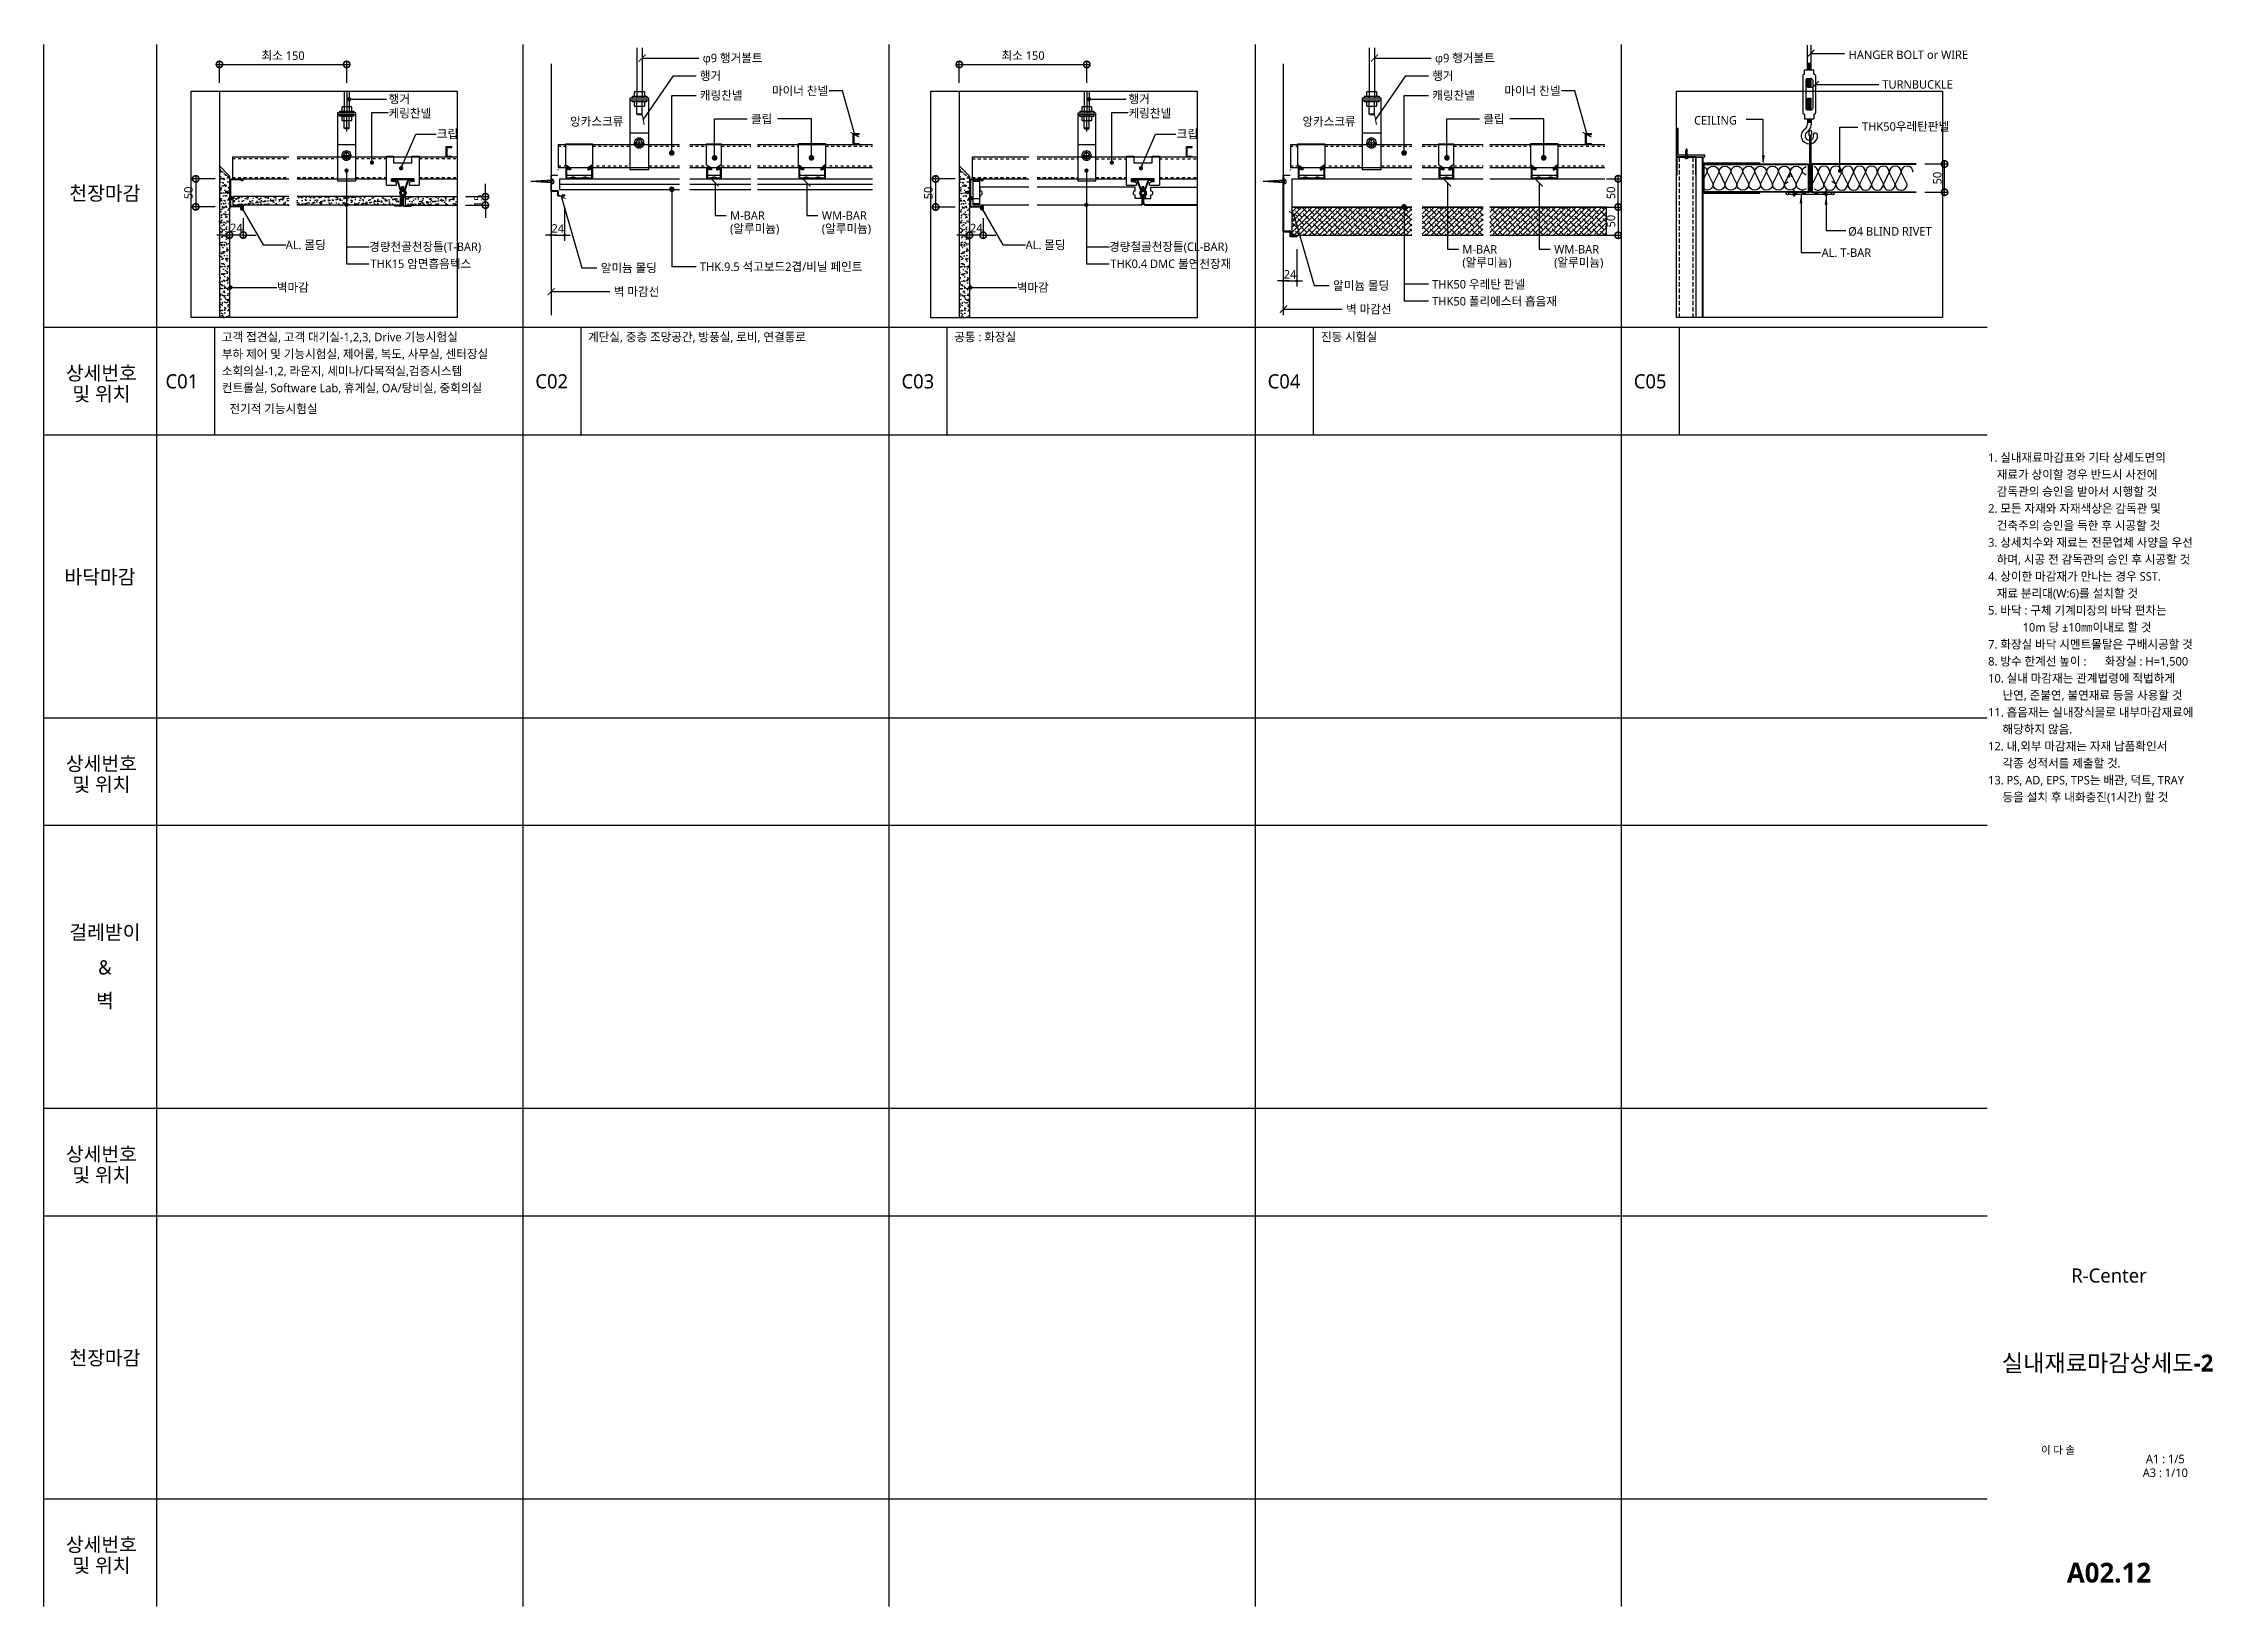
# Model space of a CAD drawing. Header units: millimetres. Extents: x 233 to 16681, y 105 to 2867.
# Drawn here: x 12847 to 16681, y 105 to 2867 of the extents above; entities that cross this region are included whole.
import ezdxf
from ezdxf.enums import TextEntityAlignment as Align

# ---------------------------------------------------------------- set-up
doc = ezdxf.new("R2010")
doc.units = ezdxf.units.MM
doc.header["$LTSCALE"] = 5
for name, pattern in [('ACAD_ISO10W100', [18, 12, -3, 0, -3]), ('CENTER', [32.5, 30, -1, 0.5, -1]), ('HID', [2.2, 1.5, -0.7]), ('HIDDEN', [2, 1, -1])]:
    doc.linetypes.add(name, pattern=pattern)
doc.layers.get('Defpoints').update_dxf_attribs({"color": 137})
for name, color, linetype in [('01하지철물', 8, 'Continuous'), ('0402수정', 3, 'Continuous'), ('1', 7, 'ACAD_ISO10W100'), ('3', 3, 'Continuous'), ('313', 7, 'Continuous'), ('5', 5, 'Continuous'), ('9', 9, 'Continuous'), ('A-ANNO-LEDE', 6, 'Continuous'), ('A-TABL-ENDL', 2, 'Continuous'), ('A-TABL-SUBL', 4, 'Continuous'), ('A-TXT-NOTE', 3, 'Continuous'), ('CEN', 1, 'CENTER'), ('DIM', 7, 'Continuous'), ('E1', 6, 'Continuous'), ('ELE-2', 2, 'Continuous'), ('FIN', 5, 'Continuous'), ('FIN4', 4, 'Continuous'), ('FIN5', 5, 'Continuous'), ('FLASHING', 5, 'Continuous'), ('GB', 4, 'Continuous'), ('H', 9, 'Continuous'), ('HAT', 8, 'Continuous'), ('HATCH', 5, 'Continuous'), ('INSUL', 252, 'Continuous'), ('piss', 1, 'Continuous'), ('SYM-LEAD', 6, 'Continuous'), ('TEXT', 3, 'Continuous'), ('TXT', 3, 'Continuous'), ('TXT2', 2, 'Continuous'), ('WALL', 3, 'Continuous'), ('WID', 4, 'Continuous'), ('XR-SHEET$0$TITLE', 7, 'Continuous'), ('XR-SHEET$1$SHT', 5, 'Continuous'), ('XR-SHEET$1$TEXT', 3, 'Continuous')]:
    doc.layers.add(name, color=color, linetype=linetype)
doc.styles.add('arial', font='malgun.ttf')
doc.styles.add('S1', font='malgun.ttf')
doc.styles.get("Standard").update_dxf_attribs({"font": 'malgun.ttf'})
doc.styles.add('XR-SHEET$0$굴림체(옥산)', font='malgun.ttf')
doc.styles.add('굴림체(옥산)', font='malgun.ttf')
doc.styles.add('맑은고딕', font='malgun.ttf')
doc.styles.add('맑은고딕B', font='malgunbd.ttf')
doc.styles.add('스타일1', font='malgun.ttf')
doc.dimstyles.new('CJA$0', dxfattribs={"dimscale": 300, "dimtxt": 2.7, "dimasz": 1, "dimexe": 2, "dimexo": 3, "dimgap": 1, "dimtad": 1, "dimdec": 0, "dimzin": 1, "dimdsep": 46, "dimtxsty": 'arial', "dimblk": 'DOT', "dimcen": 0.09, "dimdle": 1, "dimclrd": 256, "dimclre": 256, "dimclrt": 3, "dimadec": 0, "dimazin": 0, "dimtfac": 1, "dimtdec": 0, "dimtmove": 2, "dimatfit": 3, "dimldrblk": 'DOT', "dimfxl": 1, "dimtolj": 1, "dimtzin": 1, "dimarcsym": 0})
doc.dimstyles.new('CJA-1', dxfattribs={"dimscale": 5, "dimtxt": 3, "dimasz": 1, "dimexe": 2, "dimexo": 3, "dimgap": 1, "dimtad": 1, "dimdec": 0, "dimdsep": 46, "dimlunit": 6, "dimtxsty": '굴림체(옥산)', "dimblk": 'CJDOT', "dimcen": 0.09, "dimclrd": 256, "dimclre": 256, "dimclrt": 3, "dimazin": 2, "dimtfac": 1, "dimtdec": 0, "dimtix": 1, "dimtmove": 2, "dimatfit": 3, "dimldrblk": 'CJDOT', "dimfxl": 1, "dimtolj": 1, "dimtzin": 0, "dimarcsym": 0})
doc.dimstyles.new('DIM-QD 1', dxfattribs={"dimtxt": 3, "dimasz": 1.5, "dimexe": 1, "dimexo": 0, "dimgap": 1, "dimtad": 1, "dimdec": 3, "dimdsep": 46, "dimlunit": 6, "dimtxsty": '굴림체(옥산)', "dimblk1": 'ARCHTICK', "dimblk2": 'ARCHTICK', "dimsah": 1, "dimcen": 0, "dimclrd": 256, "dimclre": 256, "dimclrt": 3, "dimazin": 2, "dimtfac": 1, "dimtdec": 3, "dimtix": 1, "dimtmove": 2, "dimatfit": 3, "dimldrblk": 'ARCHTICK', "dimfxl": 1, "dimtolj": 1, "dimtzin": 0, "dimarcsym": 0})
doc.dimstyles.new('LEDER-Dot', dxfattribs={"dimscale": 5, "dimtxt": 3, "dimasz": 2, "dimexe": 2, "dimexo": 2, "dimgap": 1, "dimtad": 1, "dimtxsty": 'arial', "dimblk": 'DOTSMALL', "dimcen": 2, "dimdle": 2, "dimclrd": 256, "dimclre": 256, "dimclrt": 256, "dimadec": 0, "dimazin": 0, "dimtfac": 1, "dimtmove": 0, "dimatfit": 3, "dimldrblk": 'DOT', "dimfxl": 1, "dimlwd": -1, "dimlwe": -1, "dimarcsym": 0})

msp = doc.modelspace()

# ---------------------------------------------------------------- texts
at = {"layer": 'TEXT', "style": 'S1'}
for s, p in [('행거', (13457.7, 2768.8)), ('행거', (14765.1, 2768.8)), ('케링찬넬', (13457.6, 2743.7)), ('케링찬넬', (14765, 2743.7)), ('크립', (13542.8, 2707.1)), ('크립', (14850.2, 2707.1)), ('AL. 몰딩', (13275.7, 2511.1)), ('경량천골천장틀(T-BAR)', (13423.2, 2507.8)), ('AL. 몰딩', (14583.1, 2511.1)), ('경량철골천장틀(CL-BAR)', (14730.6, 2507.8)), ('THK15 암면흡음텍스', (13425.5, 2477.7)), ('THK0.4 DMC 불연천장재', (14732.9, 2477.7)), ('벽마감', (13260.1, 2435.9)), ('벽마감', (14567.5, 2435.9))]:
    msp.add_text(s, height=15, dxfattribs=at).set_placement(p, align=Align.MIDDLE_LEFT)
at = {"layer": 'TEXT', "color": 3, "style": 'S1'}
for s, p in [('천장마감', (12956.2, 2602.3)), ('상세번호', (12950, 2284.6)), ('및 위치', (12950, 2247.7)), ('C01', (13092.2, 2270)), ('C02', (13745.7, 2270)), ('C03', (14392.7, 2270)), ('C04', (15039.7, 2270)), ('C05', (15686.7, 2270)), ('바닥마감', (12947.5, 1924.5)), ('상세번호', (12950, 1594.6)), ('및 위치', (12950, 1557.7)), ('걸레받이', (12956.2, 1296.5)), ('&', (12956.2, 1234.5)), ('벽', (12956.2, 1175.6)), ('상세번호', (12950, 904.6)), ('및 위치', (12950, 867.7)), ('천장마감', (12956.2, 544.5)), ('상세번호', (12950, 214.6)), ('및 위치', (12950, 177.7))]:
    msp.add_text(s, height=25, dxfattribs=at).set_placement(p, align=Align.MIDDLE_CENTER)
for s, p in [('고객 접견실, 고객 대기실-1,2,3, Drive 기능시험실', (13162.9, 2348.2)), ('계단실, 중층 조망공간, 방풍실, 로비, 연결통로', (13809.9, 2348.2)), ('공통 : 화장실', (14456.9, 2348.2)), ('부하 제어 및 기능시험실, 제어룸, 복도, 사무실, 센터장실', (13162.9, 2318.2)), ('소회의실-1,2, 라운지, 세미나/다목적실,검증시스템 ', (13162.9, 2288.2)), ('컨트롤실, Software Lab, 휴게실, OA/탕비실, 중회의실', (13162.9, 2258.2))]:
    msp.add_text(s, height=15, dxfattribs=at).set_placement(p, align=Align.MIDDLE_LEFT)
at = {"layer": 'TEXT', "style": '스타일1'}
msp.add_text('R-Center', height=25, dxfattribs=at).set_placement((16497.5, 690), align=Align.MIDDLE_CENTER)
at = {"layer": 'TXT', "style": '스타일1'}
msp.add_text('진동 시험실', height=15, dxfattribs=at).set_placement((15105.1, 2348.4), align=Align.MIDDLE_LEFT)
msp.add_text('전기적 기능시험실', height=15, dxfattribs=at).set_placement((13254.1, 2221.4), align=Align.MIDDLE_CENTER)
at = {"layer": 'TXT2', "color": 3, "style": 'S1'}
for s, p in [('φ9 행거볼트', (14012.6, 2841.2)), ('φ9 행거볼트', (15306.6, 2841.2)), ('행거', (14007.6, 2809.8)), ('행거', (15301.6, 2809.8)), ('캐링찬넬', (14007.6, 2775.2)), ('캐링찬넬', (15301.6, 2775.2)), ('앙카스크류', (13778.2, 2729.1)), ('클립', (14097.8, 2733.6)), ('앙카스크류', (15072.2, 2729.1)), ('클립', (15391.8, 2733.6)), ('M-BAR', (14060.9, 2563)), ('WM-BAR', (14223, 2563)), ('(알루미늄)', (14060.9, 2539.9)), ('(알루미늄)', (14223, 2539.9)), ('M-BAR', (15354.9, 2503.3)), ('WM-BAR', (15517, 2503.3)), ('알미늄 몰딩', (13832.4, 2470.3)), ('THK.9.5 석고보드2겹/비닐 페인트', (14007.6, 2472.5)), ('(알루미늄)', (15354.9, 2480.2)), ('(알루미늄)', (15517, 2480.2)), ('벽 마감선', (13855.4, 2428.5)), ('알미늄 몰딩', (15126.4, 2439.3)), ('THK50 우레탄 판넬', (15301.6, 2441.5)), ('THK50 폴리에스터 흡음재', (15301.6, 2411.5)), ('벽 마감선', (15149.4, 2397.5))]:
    msp.add_text(s, height=15, dxfattribs=at).set_placement(p, align=Align.MIDDLE_LEFT)
for s, p in [('HANGER BOLT or WIRE', (16037.5, 2839.5)), ('TURNBUCKLE', (16097, 2787.1)), ('CEILING', (15764.3, 2723.6)), ('THK50우레탄판넬', (16061.1, 2712.8)), ('Ø4 BLIND RIVET', (16036.6, 2527.4)), ('AL. T-BAR', (15989.7, 2489.8))]:
    msp.add_text(s, height=15, dxfattribs=at).set_placement(p)
for p in [(14234.1, 2783.4), (15528.1, 2783.4)]:
    msp.add_text('마이너 찬넬', height=15, dxfattribs=at).set_placement(p, align=Align.MIDDLE_RIGHT)

# ---------------------------------------------------------------- blocks, each defined once
blk = doc.blocks.new('_DotSmall')
at = {"color": 0, "linetype": 'ByBlock', "const_width": 0.5}
blk.add_lwpolyline([(-0.0625, 0, 1), (0.0625, 0, 1)], format="xyb", close=True, dxfattribs=at)
blk = doc.blocks.new('*D18')
at = {"layer": 'Defpoints', "color": 0, "transparency": 16777216}
for p in [(13166.1, 2627.8), (13116.7, 2578.3), (13166.1, 2578.3)]:
    blk.add_point(p, dxfattribs=at)
at = {"layer": 'DIM', "color": 7, "lineweight": -2, "transparency": 16777216}
for p, q in [((13151.1, 2627.8), (13111.7, 2627.8)), ((13116.7, 2632.8), (13116.7, 2573.3)), ((13151.1, 2578.3), (13111.7, 2578.3))]:
    blk.add_line(p, q, dxfattribs=at)
at = {"layer": 'DIM', "color": 7, "lineweight": -2, "transparency": 16777216, "xscale": 22.5, "yscale": 22.5, "zscale": 22.5}
for p, rotation in [((13116.7, 2627.8), 90), ((13116.7, 2578.3), 270)]:
    blk.add_blockref('_DotSmall', p, dxfattribs=dict(at, rotation=rotation))
at = {"layer": 'DIM', "color": 3, "transparency": 16777216, "insert": (13103.9, 2603), "char_height": 15, "attachment_point": 5, "rotation": 90, "style": '스타일1'}
blk.add_mtext('\\A1;50', dxfattribs=at)
blk = doc.blocks.new('_DOT')
at = {"color": 0, "linetype": 'ByBlock'}
blk.add_line((-0.5, 0), (-1, 0), dxfattribs=at)
at = {"color": 0, "linetype": 'ByBlock', "const_width": 0.5}
blk.add_lwpolyline([(-0.25, 0, 1), (0.25, 0, 1)], format="xyb", close=True, dxfattribs=at)
blk = doc.blocks.new('*D19')
at = {"layer": 'Defpoints', "color": 0, "transparency": 16777216}
for p in [(13176.5, 2573.4), (13200.7, 2573.4), (13176.5, 2528.5)]:
    blk.add_point(p, dxfattribs=at)
at = {"layer": 'DIM', "color": 7, "lineweight": -2, "transparency": 16777216}
for p, q in [((13176.5, 2558.4), (13176.5, 2523.5)), ((13200.7, 2558.4), (13200.7, 2523.5)), ((13176.5, 2528.5), (13154, 2528.5)), ((13200.7, 2528.5), (13176.5, 2528.5)), ((13200.7, 2528.5), (13223.2, 2528.5))]:
    blk.add_line(p, q, dxfattribs=at)
at = {"layer": 'DIM', "color": 7, "lineweight": -2, "transparency": 16777216, "xscale": 22.5, "yscale": 22.5, "zscale": 22.5}
blk.add_blockref('_DotSmall', (13176.5, 2528.5), dxfattribs=at)
at = {"layer": 'DIM', "color": 7, "lineweight": -2, "transparency": 16777216, "xscale": 22.5, "yscale": 22.5, "zscale": 22.5, "rotation": 180}
blk.add_blockref('_DotSmall', (13200.7, 2528.5), dxfattribs=at)
at = {"layer": 'DIM', "color": 3, "transparency": 16777216, "insert": (13188.6, 2541.1), "char_height": 15, "attachment_point": 5, "style": '스타일1'}
blk.add_mtext('\\A1;24', dxfattribs=at)
blk = doc.blocks.new('*D21')
at = {"layer": 'Defpoints', "color": 0, "transparency": 16777216}
for p in [(13383.5, 2829.9), (13158.6, 2782.6), (13383.5, 2782.6)]:
    blk.add_point(p, dxfattribs=at)
at = {"layer": 'DIM', "color": 7, "lineweight": -2, "transparency": 16777216}
for p, q in [((13153.6, 2829.9), (13388.5, 2829.9)), ((13158.6, 2797.6), (13158.6, 2834.9)), ((13383.5, 2797.6), (13383.5, 2834.9))]:
    blk.add_line(p, q, dxfattribs=at)
at = {"layer": 'DIM', "color": 7, "lineweight": -2, "transparency": 16777216, "xscale": 22.5, "yscale": 22.5, "zscale": 22.5, "rotation": 180}
blk.add_blockref('_DotSmall', (13158.6, 2829.9), dxfattribs=at)
at = {"layer": 'DIM', "color": 7, "lineweight": -2, "transparency": 16777216, "xscale": 22.5, "yscale": 22.5, "zscale": 22.5}
blk.add_blockref('_DotSmall', (13383.5, 2829.9), dxfattribs=at)
at = {"layer": 'DIM', "color": 3, "transparency": 16777216, "insert": (13271.1, 2844.7), "char_height": 15, "attachment_point": 5, "style": '스타일1'}
blk.add_mtext('\\A1;최소 150', dxfattribs=at)
blk = doc.blocks.new('_ARCHTICK')
at = {"color": 0, "linetype": 'ByBlock', "const_width": 0.15}
blk.add_lwpolyline([(-0.5, -0.5), (0.5, 0.5)], dxfattribs=at)
blk = doc.blocks.new('*D22')
at = {"layer": 'Defpoints', "color": 0, "transparency": 16777216}
for p in [(13578.5, 2596.3), (13578.5, 2581.3), (13628.5, 2596.3)]:
    blk.add_point(p, dxfattribs=at)
at = {"layer": 'DIM', "color": 7, "lineweight": -2, "transparency": 16777216}
for p, q in [((13628.5, 2596.3), (13628.5, 2618.8)), ((13593.5, 2596.3), (13633.5, 2596.3)), ((13593.5, 2581.3), (13633.5, 2581.3)), ((13628.5, 2581.3), (13628.5, 2596.3)), ((13628.5, 2581.3), (13628.5, 2558.8))]:
    blk.add_line(p, q, dxfattribs=at)
at = {"layer": 'DIM', "color": 7, "lineweight": -2, "transparency": 16777216, "xscale": 22.5, "yscale": 22.5, "zscale": 22.5}
for p, rotation in [((13628.5, 2596.3), 270), ((13628.5, 2581.3), 90)]:
    blk.add_blockref('_DotSmall', p, dxfattribs=dict(at, rotation=rotation))
at = {"layer": 'DIM', "color": 3, "transparency": 16777216, "insert": (13615.8, 2588.8), "char_height": 15, "attachment_point": 5, "rotation": 90, "style": '스타일1'}
blk.add_mtext('\\A1;15', dxfattribs=at)
blk = doc.blocks.new('*D23')
at = {"layer": 'Defpoints', "color": 0, "transparency": 16777216}
for p in [(14473.5, 2627.6), (14424.1, 2578), (14473.5, 2578)]:
    blk.add_point(p, dxfattribs=at)
at = {"layer": 'DIM', "color": 7, "lineweight": -2, "transparency": 16777216}
for p, q in [((14458.5, 2627.6), (14419.1, 2627.6)), ((14424.1, 2632.6), (14424.1, 2573)), ((14458.5, 2578), (14419.1, 2578))]:
    blk.add_line(p, q, dxfattribs=at)
at = {"layer": 'DIM', "color": 7, "lineweight": -2, "transparency": 16777216, "xscale": 22.5, "yscale": 22.5, "zscale": 22.5}
for p, rotation in [((14424.1, 2627.6), 90), ((14424.1, 2578), 270)]:
    blk.add_blockref('_DotSmall', p, dxfattribs=dict(at, rotation=rotation))
at = {"layer": 'DIM', "color": 3, "transparency": 16777216, "insert": (14411.3, 2602.8), "char_height": 15, "attachment_point": 5, "rotation": 90, "style": '스타일1'}
blk.add_mtext('\\A1;50', dxfattribs=at)
blk = doc.blocks.new('*D24')
at = {"layer": 'Defpoints', "color": 0, "transparency": 16777216}
for p in [(14484, 2573.1), (14508.2, 2573.1), (14484, 2528.2)]:
    blk.add_point(p, dxfattribs=at)
at = {"layer": 'DIM', "color": 7, "lineweight": -2, "transparency": 16777216}
for p, q in [((14484, 2558.1), (14484, 2523.2)), ((14508.2, 2558.1), (14508.2, 2523.2)), ((14484, 2528.2), (14461.5, 2528.2)), ((14508.2, 2528.2), (14484, 2528.2)), ((14508.2, 2528.2), (14530.7, 2528.2))]:
    blk.add_line(p, q, dxfattribs=at)
at = {"layer": 'DIM', "color": 7, "lineweight": -2, "transparency": 16777216, "xscale": 22.5, "yscale": 22.5, "zscale": 22.5}
blk.add_blockref('_DotSmall', (14484, 2528.2), dxfattribs=at)
at = {"layer": 'DIM', "color": 7, "lineweight": -2, "transparency": 16777216, "xscale": 22.5, "yscale": 22.5, "zscale": 22.5, "rotation": 180}
blk.add_blockref('_DotSmall', (14508.2, 2528.2), dxfattribs=at)
at = {"layer": 'DIM', "color": 3, "transparency": 16777216, "insert": (14496.1, 2540.8), "char_height": 15, "attachment_point": 5, "style": '스타일1'}
blk.add_mtext('\\A1;24', dxfattribs=at)
blk = doc.blocks.new('*D20')
at = {"layer": 'Defpoints', "color": 0, "transparency": 16777216}
for p in [(14691.2, 2829.9), (14466, 2782.6), (14691.2, 2782.6)]:
    blk.add_point(p, dxfattribs=at)
at = {"layer": 'DIM', "color": 7, "lineweight": -2, "transparency": 16777216}
for p, q in [((14461, 2829.9), (14696.2, 2829.9)), ((14466, 2797.6), (14466, 2834.9)), ((14691.2, 2797.6), (14691.2, 2834.9))]:
    blk.add_line(p, q, dxfattribs=at)
at = {"layer": 'DIM', "color": 7, "lineweight": -2, "transparency": 16777216, "xscale": 22.5, "yscale": 22.5, "zscale": 22.5, "rotation": 180}
blk.add_blockref('_DotSmall', (14466, 2829.9), dxfattribs=at)
at = {"layer": 'DIM', "color": 7, "lineweight": -2, "transparency": 16777216, "xscale": 22.5, "yscale": 22.5, "zscale": 22.5}
blk.add_blockref('_DotSmall', (14691.2, 2829.9), dxfattribs=at)
at = {"layer": 'DIM', "color": 3, "transparency": 16777216, "insert": (14578.6, 2844.8), "char_height": 15, "attachment_point": 5, "style": '스타일1'}
blk.add_mtext('\\A1;최소 150', dxfattribs=at)
blk = doc.blocks.new('CJDOT')
blk.add_line((-2, 0), (2, 0))
at = {"const_width": 0.5}
blk.add_lwpolyline([(-0.25, 0, 1), (0.25, 0, 1)], format="xyb", close=True, dxfattribs=at)
blk = doc.blocks.new('*D25')
at = {"layer": 'Defpoints', "color": 0, "transparency": 16777216}
for p in [(13744.5, 2589.8), (13768.5, 2589.8), (13768.5, 2528.4)]:
    blk.add_point(p, dxfattribs=at)
at = {"layer": 'DIM', "lineweight": -2, "transparency": 16777216}
for p, q in [((13744.5, 2574.8), (13744.5, 2518.4)), ((13768.5, 2574.8), (13768.5, 2518.4)), ((13749.5, 2528.4), (13763.5, 2528.4))]:
    blk.add_line(p, q, dxfattribs=at)
at = {"layer": 'DIM', "lineweight": -2, "transparency": 16777216, "xscale": 5, "yscale": 5, "zscale": 5, "rotation": 180}
blk.add_blockref('CJDOT', (13744.5, 2528.4), dxfattribs=at)
at = {"layer": 'DIM', "lineweight": -2, "transparency": 16777216, "xscale": 5, "yscale": 5, "zscale": 5}
blk.add_blockref('CJDOT', (13768.5, 2528.4), dxfattribs=at)
at = {"layer": 'DIM', "color": 3, "transparency": 16777216, "insert": (13756.5, 2540.1), "char_height": 15, "attachment_point": 5}
blk.add_mtext('\\A1;24', dxfattribs=at)
blk = doc.blocks.new('*D26')
at = {"layer": 'Defpoints', "color": 0, "transparency": 16777216}
for p in [(15038.5, 2518.3), (15062.5, 2518.3), (15062.5, 2447.4)]:
    blk.add_point(p, dxfattribs=at)
at = {"layer": 'DIM', "lineweight": -2, "transparency": 16777216}
for p, q in [((15038.5, 2503.3), (15038.5, 2437.4)), ((15062.5, 2503.3), (15062.5, 2437.4)), ((15043.5, 2447.4), (15057.5, 2447.4))]:
    blk.add_line(p, q, dxfattribs=at)
at = {"layer": 'DIM', "lineweight": -2, "transparency": 16777216, "xscale": 5, "yscale": 5, "zscale": 5, "rotation": 180}
blk.add_blockref('CJDOT', (15038.5, 2447.4), dxfattribs=at)
at = {"layer": 'DIM', "lineweight": -2, "transparency": 16777216, "xscale": 5, "yscale": 5, "zscale": 5}
blk.add_blockref('CJDOT', (15062.5, 2447.4), dxfattribs=at)
at = {"layer": 'DIM', "color": 3, "transparency": 16777216, "insert": (15050.5, 2459.1), "char_height": 15, "attachment_point": 5}
blk.add_mtext('\\A1;24', dxfattribs=at)
blk = doc.blocks.new('*D27')
at = {"layer": 'Defpoints', "color": 0, "transparency": 16777216}
for p in [(15594.8, 2578), (15594.8, 2528), (15630.2, 2528)]:
    blk.add_point(p, dxfattribs=at)
at = {"layer": 'DIM', "color": 7, "lineweight": -2, "transparency": 16777216}
for p, q in [((15609.8, 2578), (15635.2, 2578)), ((15630.2, 2583), (15630.2, 2523)), ((15609.8, 2528), (15635.2, 2528))]:
    blk.add_line(p, q, dxfattribs=at)
at = {"layer": 'DIM', "color": 7, "lineweight": -2, "transparency": 16777216, "xscale": 22.5, "yscale": 22.5, "zscale": 22.5}
for p, rotation in [((15630.2, 2578), 90), ((15630.2, 2528), 270)]:
    blk.add_blockref('_DotSmall', p, dxfattribs=dict(at, rotation=rotation))
at = {"layer": 'DIM', "color": 3, "transparency": 16777216, "insert": (15617.5, 2553), "char_height": 15, "attachment_point": 5, "rotation": 90, "style": '스타일1'}
blk.add_mtext('\\A1;50', dxfattribs=at)
blk = doc.blocks.new('piss')
at = {"layer": '1'}
for p, q in [((-3.5, 0), (-3.5, 0.4)), ((3.5, 0), (-3.5, 0)), ((1.7, 0), (-1.7, 0)), ((-1, 0), (1, -1.2)), ((-1, 0), (-1, -11)), ((1, 0), (-1, 0)), ((1, 0), (1, -11)), ((3.5, 0), (3.5, 0.4)), ((-1, -0.7), (1, -1.9)), ((-1, -1.4), (1, -2.6)), ((-1, -2.1), (1, -3.3)), ((-1, -2.8), (1, -4)), ((-1, -3.5), (1, -4.7)), ((-1, -4.2), (1, -5.4)), ((-1, -4.9), (1, -6.1)), ((-1, -5.6), (1, -6.8)), ((-1, -6.3), (1, -7.5)), ((-1, -7), (1, -8.2)), ((-1, -7.7), (1, -8.9)), ((-1, -8.4), (1, -9.6)), ((-1, -9.1), (1, -10.3)), ((-1, -9.8), (1, -11)), ((-1, -10.5), (0.9, -11.6)), ((0, -14.8), (-1, -11)), ((0, -14.8), (1, -11))]:
    blk.add_line(p, q, dxfattribs=at)
at = {"layer": '1', "color": 1}
blk.add_line((0, 3.7), (0, -15.6), dxfattribs=at)
at = {"layer": '1', "extrusion": (0, 0, -1)}
for centre, major_axis, start_param, end_param in [((0, -2.5), (3.21, 3.21), 4.616067, 5.318703), ((0, 2), (-0.573, 0.573), 2.445737, 5.408245), ((0, -2.5), (-3.21, 3.21), 0.964483, 1.667118)]:
    blk.add_ellipse(centre, major_axis=major_axis, ratio=1, start_param=start_param, end_param=end_param, dxfattribs=at)
blk = doc.blocks.new('*D28')
at = {"layer": 'Defpoints', "color": 0, "transparency": 16777216}
for p in [(16156.9, 2654.1), (16206.9, 2654.1), (16156.9, 2604.1)]:
    blk.add_point(p, dxfattribs=at)
at = {"layer": 'DIM', "color": 7, "lineweight": -2, "transparency": 16777216}
for p, q in [((16171.9, 2654.1), (16211.9, 2654.1)), ((16206.9, 2599.1), (16206.9, 2659.1)), ((16171.9, 2604.1), (16211.9, 2604.1))]:
    blk.add_line(p, q, dxfattribs=at)
at = {"layer": 'DIM', "color": 7, "lineweight": -2, "transparency": 16777216, "xscale": 22.5, "yscale": 22.5, "zscale": 22.5}
for p, rotation in [((16206.9, 2654.1), 90), ((16206.9, 2604.1), 270)]:
    blk.add_blockref('_DotSmall', p, dxfattribs=dict(at, rotation=rotation))
at = {"layer": 'DIM', "color": 3, "transparency": 16777216, "insert": (16194.1, 2629.1), "char_height": 15, "attachment_point": 5, "rotation": 90, "style": '스타일1'}
blk.add_mtext('\\A1;50', dxfattribs=at)
blk = doc.blocks.new('클립')
at = {"layer": 'FLASHING'}
for p, q in [((7145.8, -487.5), (7144.7, -488.7)), ((7144.7, -488.7), (7144.7, -493.5)), ((7145.8, -487.5), (7147.5, -487.5)), ((7147.5, -487.5), (7148.7, -488.7)), ((7148.7, -488.7), (7148.7, -493.5)), ((7145.8, -494.7), (7144.7, -493.5)), ((7145.8, -494.7), (7145.8, -574.9)), ((7147.5, -494.7), (7148.7, -493.5)), ((7147.5, -494.7), (7147.5, -574.9)), ((7116.7, -574.9), (7116.7, -575.9)), ((7116.7, -574.9), (7121.7, -574.9)), ((7118.5, -577.5), (7174.8, -577.5)), ((7121.7, -574.9), (7122.7, -575.9)), ((7122.7, -575.9), (7128.2, -575.9)), ((7129.2, -574.9), (7128.2, -575.9)), ((7129.2, -574.9), (7134.2, -574.9)), ((7134.2, -574.9), (7135.2, -575.9)), ((7135.2, -575.9), (7140.7, -575.9)), ((7141.7, -574.9), (7140.7, -575.9)), ((7141.7, -574.9), (7145.8, -574.9)), ((7147.5, -574.9), (7151.7, -574.9)), ((7151.7, -574.9), (7152.7, -575.9)), ((7152.7, -575.9), (7158.2, -575.9)), ((7159.2, -574.9), (7158.2, -575.9)), ((7159.2, -574.9), (7164.2, -574.9)), ((7164.2, -574.9), (7165.2, -575.9)), ((7165.2, -575.9), (7170.7, -575.9)), ((7171.7, -574.9), (7170.7, -575.9)), ((7171.7, -574.9), (7176.7, -574.9)), ((7176.7, -574.9), (7176.7, -575.9))]:
    blk.add_line(p, q, dxfattribs=at)
for centre, start, end in [((7118.3, -575.9), 182.2649, 275.9602), ((7175, -575.9), 264.0398, 357.7351)]:
    blk.add_arc(centre, 1.68, start, end, dxfattribs=at)
blk = doc.blocks.new('A$C5f08aae1')
at = {"layer": 'A-TXT-NOTE', "style": '맑은고딕'}
for s, p in [('1. 실내재료마감표와 기타 상세도면의 ', (13.9, -33.8)), ('   재료가 상이할 경우 반드시 사전에 ', (13.9, -63.8)), ('2. 모든 자재와 자재색상은 감독관 및 ', (13.9, -123.8)), ('   감독관의 승인을 받아서 시행할 것', (13.9, -93.8)), ('   건축주의 승인을 득한 후 시공할 것', (13.9, -153.8)), ('3. 상세치수와 재료는 전문업체 사양을 우선', (13.9, -183.8)), ('   하며, 시공 전 감독관의 승인 후 시공할 것', (13.9, -213.8)), ('4. 상이한 마감재가 만나는 경우 SST.', (13.9, -243.8)), ('   재료 분리대(W:6)를 설치할 것', (13.9, -273.8)), ('5. 바닥 : 구체 기계미장의 바닥 편차는 ', (13.9, -303.8)), ('            10m 당 ±10㎜이내로 할 것', (13.9, -333.8)), ('7. 화장실 바닥 시멘트몰탈은 구배시공할 것', (13.9, -363.8)), ('8. 방수 한계선 높이 :', (13.9, -393.8)), ('10. 실내 마감재는 관계법령에 적법하게', (13.9, -423.8)), ('   화장실 : H=1,500', (204.7, -393.8)), ('     난연, 준불연, 불연재료 등을 사용할 것', (13.9, -453.8)), ('11. 흡음재는 실내장식물로 내부마감재료에', (13.9, -483.8)), ('12. 내,외부 마감재는 자재 납품확인서', (13.9, -543.8)), ('     해당하지 않음.', (13.9, -513.8)), ('     각종 성적서를 제출할 것.', (13.9, -573.8)), ('13. PS, AD, EPS, TPS는 배관, 덕트, TRAY ', (13.9, -603.8)), ('     등을 설치 후 내화충진(1시간) 할 것', (13.9, -633.8))]:
    blk.add_text(s, height=15, dxfattribs=at).set_placement(p, align=Align.MIDDLE_LEFT)
blk = doc.blocks.new('*D36')
at = {"layer": 'Defpoints', "color": 0, "transparency": 16777216}
for p in [(15594.8, 2628), (15630.2, 2628), (15594.8, 2578)]:
    blk.add_point(p, dxfattribs=at)
at = {"layer": 'DIM', "color": 7, "lineweight": -2, "transparency": 16777216}
for p, q in [((15609.8, 2628), (15635.2, 2628)), ((15630.2, 2573), (15630.2, 2633)), ((15609.8, 2578), (15635.2, 2578))]:
    blk.add_line(p, q, dxfattribs=at)
at = {"layer": 'DIM', "color": 7, "lineweight": -2, "transparency": 16777216, "xscale": 22.5, "yscale": 22.5, "zscale": 22.5}
for p, rotation in [((15630.2, 2628), 90), ((15630.2, 2578), 270)]:
    blk.add_blockref('_DotSmall', p, dxfattribs=dict(at, rotation=rotation))
at = {"layer": 'DIM', "color": 3, "transparency": 16777216, "insert": (15617.5, 2603), "char_height": 15, "attachment_point": 5, "rotation": 90, "style": '스타일1'}
blk.add_mtext('\\A1;50', dxfattribs=at)
blk = doc.blocks.new('XR-SHEET$0$TITLE')
at = {"layer": 'XR-SHEET$0$TITLE', "true_color": 0x000000, "style": 'XR-SHEET$0$굴림체(옥산)'}
for tag, height, p in [('동명칭', 6, (776.77, -457.26)), ('SCALE-A1', 3, (797.5, -522)), ('SCALE-A3', 3, (797.5, -527)), ('DATA', 3, (797.5, -540))]:
    blk.add_attdef(tag, text='', height=height, dxfattribs=at).set_placement(p, align=Align.MIDDLE)
for tag, height, p in [('TITLE1', 6, (776.5, -479.4)), ('TITLE4', 6, (776.5, -484.39)), ('TITLE2', 6, (776.5, -489)), ('TITLE5', 6, (776.5, -493.99)), ('TITLE3', 6, (776.5, -498.7)), ('NAME-1', 3, (760.16, -517.5)), ('NAME-2', 3, (760.16, -526.5)), ('A0.00', 7, (776.5, -561))]:
    blk.add_attdef(tag, text='', height=height, dxfattribs=at).set_placement(p, align=Align.MIDDLE_CENTER)

# ---------------------------------------------------------------- dimensions: what is measured, and where the dimension line sits
at = {"layer": 'DIM'}
for base, p1, p2, picture, middle in [((13383.5, 2829.9), (13158.6, 2782.6), (13383.5, 2782.6), '*D21', (13271.1, 2844.7)), ((14691.2, 2829.9), (14466, 2782.6), (14691.2, 2782.6), '*D20', (14578.6, 2844.8))]:
    dim = msp.add_linear_dim(base=base, p1=p1, p2=p2, text='최소 150', dimstyle='CJA$0', override={"dimscale": 5, "dimtxt": 3, "dimasz": 4.5, "dimexe": 1, "dimtxsty": '스타일1', "dimblk1": 'DotSmall', "dimblk2": 'DotSmall', "dimsah": 1, "dimclrd": 7, "dimclre": 7, "dimtix": 1}, dxfattribs=at)
    dim.commit()
    dim.dimension.update_dxf_attribs({"geometry": picture, "text_midpoint": middle})
for base, p1, p2, picture, middle in [((16206.9, 2654.1), (16156.9, 2604.1), (16156.9, 2654.1), '*D28', (16194.1, 2629.1)), ((13628.5, 2596.3), (13578.5, 2581.3), (13578.5, 2596.3), '*D22', (13615.8, 2588.8))]:
    dim = msp.add_linear_dim(base=base, p1=p1, p2=p2, angle=90, dimstyle='CJA$0', override={"dimscale": 5, "dimtxt": 3, "dimasz": 4.5, "dimexe": 1, "dimtxsty": '스타일1', "dimblk1": 'DotSmall', "dimblk2": 'DotSmall', "dimsah": 1, "dimclrd": 7, "dimclre": 7, "dimtix": 1}, dxfattribs=at)
    dim.commit()
    dim.dimension.update_dxf_attribs({"geometry": picture, "text_midpoint": middle})
for base, p1, p2, angle, picture, middle in [((13116.7, 2578.3), (13166.1, 2627.8), (13166.1, 2578.3), 90, '*D18', (13103.9, 2603)), ((14424.1, 2578), (14473.5, 2627.6), (14473.5, 2578), 90, '*D23', (14411.3, 2602.8)), ((15630.2, 2628), (15594.8, 2578), (15594.8, 2628), 270, '*D36', (15617.5, 2603)), ((15630.2, 2528), (15594.8, 2578), (15594.8, 2528), 90, '*D27', (15617.5, 2553))]:
    dim = msp.add_linear_dim(base=base, p1=p1, p2=p2, angle=angle, text='50', dimstyle='CJA$0', override={"dimscale": 5, "dimtxt": 3, "dimasz": 4.5, "dimexe": 1, "dimtxsty": '스타일1', "dimblk1": 'DotSmall', "dimblk2": 'DotSmall', "dimsah": 1, "dimclrd": 7, "dimclre": 7, "dimtix": 1}, dxfattribs=at)
    dim.commit()
    dim.dimension.update_dxf_attribs({"geometry": picture, "text_midpoint": middle})
for p1, p2, distance, picture, middle in [((13200.7, 2573.4), (13176.5, 2573.4), 44.9, '*D19', (13188.6, 2541.1)), ((14508.2, 2573.1), (14484, 2573.1), 45, '*D24', (14496.1, 2540.8))]:
    dim = msp.add_aligned_dim(p1=p1, p2=p2, distance=distance, text='24', dimstyle='CJA$0', override={"dimscale": 5, "dimtxt": 3, "dimasz": 4.5, "dimexe": 1, "dimtxsty": '스타일1', "dimblk1": 'DotSmall', "dimblk2": 'DotSmall', "dimsah": 1, "dimclrd": 7, "dimclre": 7, "dimtix": 1}, dxfattribs=at)
    dim.commit()
    dim.dimension.update_dxf_attribs({"geometry": picture, "text_midpoint": middle})
for base, p1, p2, picture, middle in [((13768.5, 2528.4), (13744.5, 2589.8), (13768.5, 2589.8), '*D25', (13756.5, 2540.1)), ((15062.5, 2447.4), (15038.5, 2518.3), (15062.5, 2518.3), '*D26', (15050.5, 2459.1))]:
    dim = msp.add_linear_dim(base=base, p1=p1, p2=p2, dimstyle='CJA-1', override={"dimtxsty": 'Standard'}, dxfattribs=at)
    dim.commit()
    dim.dimension.update_dxf_attribs({"geometry": picture, "text_midpoint": middle, "dimtype": 160})

# ---------------------------------------------------------------- hatches: boundary and pattern name
at = {"layer": 'ELE-2'}
h = msp.add_hatch(dxfattribs=at)
h.set_pattern_fill('ANSI38', color=251, scale=2)
h.set_pattern_definition([(45, (4205, 2039.001), (-4.490128, 4.490128), []), (135, (4205, 2039.001), (-13.4703842, 4.490128), [15.875, -9.525])])
h.paths.add_polyline_path([(15265.7, 2528), (15265.7, 2578), (15053.3, 2578), (15053.3, 2528)])
h.paths.add_polyline_path([(15391.7, 2528), (15391.7, 2578), (15283.9, 2578), (15283.9, 2528)])
h.paths.add_polyline_path([(15403.3, 2578), (15403.3, 2528), (15609.8, 2528), (15609.8, 2578)])
at = {"layer": 'HAT'}
h = msp.add_hatch(dxfattribs=at)
h.set_pattern_fill('AR-SAND', color=256, scale=5, style=0)
h.set_pattern_definition([(37.5, (7833.541, 865.145), (-0.314967, 9.634119), [0, -7.6, 0, -8.5, 0, -8.125]), (7.5, (7833.541, 865.145), (8.848884, 14.11073), [0, -4.1, 0, -6.85, 0, -2.625]), (327.5, (7827.391, 865.145), (15.570709, 0.028295), [0, -2.5, 0, -9, 0, -11.75]), (317.5, (7827.391, 865.145), (15.030633, 4.388378), [0, -1.25, 0, -5.9, 0, -6.75])])
h.paths.add_polyline_path([(13176.5, 2632.6), (13158.5, 2650.6), (13158.5, 2382.6), (13176.5, 2382.6)])
h = msp.add_hatch(dxfattribs=at)
h.set_pattern_fill('AR-SAND', color=256, scale=5.005952, style=0)
h.set_pattern_definition([(37.5, (9134.647, 862.862), (-0.315342, 9.645588), [0, -7.609047, 0, -8.510119, 0, -8.134672]), (7.5, (9134.647, 862.862), (8.859417, 14.127528), [0, -4.104881, 0, -6.858154, 0, -2.628125]), (327.5, (9128.49, 862.862), (15.589245, 0.028329), [0, -2.502976, 0, -9.010714, 0, -11.763988]), (317.5, (9128.49, 862.862), (15.048526, 4.393602), [0, -1.251488, 0, -5.907024, 0, -6.758035])])
h.paths.add_polyline_path([(14484, 2632.5), (14466, 2650.5), (14466, 2382.2), (14484, 2382.2)])
h = msp.add_hatch(dxfattribs=at)
h.set_pattern_fill('AR-SAND', color=256, scale=0.2)
h.set_pattern_definition([(37.5, (13946.1695, 10336.065), (-0.320006, 9.788265), [0, -7.7216, 0, -8.636, 0, -8.255]), (7.5, (13946.17, 10336.065), (8.990466, 14.336502), [0, -4.1656, 0, -6.9596, 0, -2.667]), (327.5, (13939.921, 10336.065), (15.819847, 0.028744), [0, -2.54, 0, -9.144, 0, -11.938]), (317.5, (13939.921, 10336.065), (15.27113, 4.458586), [0, -1.27, 0, -5.9944, 0, -6.858])])
h.paths.add_polyline_path([(13183, 2596.3), (13183, 2581.3), (13281, 2581.3), (13281, 2596.3)])
h.paths.add_polyline_path([(13296, 2596.3), (13296, 2581.3), (13478.1, 2581.3), (13478.1, 2596.3)])
h.paths.add_polyline_path([(13487, 2596.3), (13487, 2595.2), (13487.1, 2595), (13487, 2594.9), (13487, 2581.3), (13578.5, 2581.3), (13578.5, 2596.3)])

# ---------------------------------------------------------------- linework, layer by layer
msp.add_line((15767, 2666.8), (15734.2, 2666.8))
at = {"color": 5, "linetype": 'HID'}
for p, q in [((15738.4, 2382.6), (15738.4, 2665.7)), ((15762.8, 2382.6), (15762.8, 2665.7))]:
    msp.add_line(p, q, dxfattribs=at)
at = {"color": 6}
for p, q in [((15767.8, 2382.6), (15767.8, 2665.7)), ((15779.5, 2382.6), (15779.4, 2665.7))]:
    msp.add_line(p, q, dxfattribs=at)
at = {"color": 1}
for p, q in [((13169, 2605.7), (13178.6, 2607.5)), ((14476.4, 2605.5), (14486.1, 2607.3)), ((13169, 2605.7), (13178.6, 2603.9)), ((14476.4, 2605.5), (14486.1, 2603.6))]:
    msp.add_line(p, q, dxfattribs=at)
at = {"color": 5}
msp.add_line((15733.4, 2382.6), (15733.4, 2579.8), dxfattribs=at)
at = {"color": 1, "const_width": 0.144}
for points in [[(13165.9, 2605.7), (13167.3, 2605.7)], [(13169, 2605.7), (13183.4, 2605.7)], [(13184.9, 2605.7), (13186.2, 2605.7)], [(14473.4, 2605.5), (14474.8, 2605.5)], [(14476.4, 2605.5), (14490.9, 2605.5)], [(14492.3, 2605.5), (14493.7, 2605.5)]]:
    msp.add_lwpolyline(points, dxfattribs=at)
at = {"color": 1}
for centre, radius, start, end in [((13178.6, 2593.7), 2.69, 11.7931, 90), ((13178.6, 2593.7), 2.69, 270, 348.2069), ((13181.3, 2593.7), 0.553, 95.8966, 264.1034), ((14486.1, 2593.5), 2.7, 11.7931, 90), ((14486.1, 2593.5), 2.7, 270, 348.2069), ((14488.8, 2593.5), 0.554, 95.8966, 264.1034)]:
    msp.add_arc(centre, radius, start, end, dxfattribs=at)
at = {"layer": '01하지철물', "color": 4}
msp.add_lwpolyline([(15780.4, 2602.5), (15880.4, 2602.5), (15880.4, 2604.1), (15782, 2604.1), (15782, 2654.1), (15880.4, 2654.1), (15880.4, 2655.7), (15780.4, 2655.7)], close=True, dxfattribs=at)
at = {"layer": '0402수정', "color": 254}
msp.add_line((15733.4, 2579.8), (15733.4, 2716.4), dxfattribs=at)
at = {"layer": '3', "color": 2}
for p, q in [((15782, 2654.1), (15965.9, 2654.1)), ((15782, 2653.2), (15965.9, 2653.2)), ((15965.9, 2654.1), (15965.9, 2604.1)), ((16156.9, 2654.1), (15972.8, 2654.1)), ((15972.8, 2654.1), (15972.8, 2604.1)), ((16156.9, 2653.2), (15972.8, 2653.2)), ((15965.9, 2605), (15781.9, 2605)), ((15965.9, 2604.1), (15781.9, 2604.1)), ((15972.8, 2605), (16156.9, 2605)), ((15972.8, 2604.1), (16156.9, 2604.1))]:
    msp.add_line(p, q, dxfattribs=at)
at = {"layer": '3', "color": 6}
for p, q in [((15941.1, 2608), (15941.1, 2608.4)), ((15941.1, 2597), (15941.1, 2607.1)), ((15997.6, 2608), (15997.6, 2608.4)), ((15997.6, 2597), (15997.6, 2607.1)), ((15940.2, 2604.4), (15939.3, 2604.4)), ((15939.3, 2599.7), (15940.2, 2599.7)), ((15940.2, 2599.7), (15940.2, 2604.4)), ((15941.1, 2595.7), (15941.1, 2596.1)), ((15942, 2604.4), (15942, 2599.7)), ((15942.9, 2604.4), (15942, 2604.4)), ((15942, 2599.7), (15942.9, 2599.7)), ((15995.8, 2604.4), (15996.7, 2604.4)), ((15996.7, 2599.7), (15995.8, 2599.7)), ((15996.7, 2604.4), (15996.7, 2599.7)), ((15998.5, 2599.7), (15998.5, 2604.4)), ((15998.5, 2604.4), (15999.4, 2604.4)), ((15999.4, 2599.7), (15998.5, 2599.7))]:
    msp.add_line(p, q, dxfattribs=at)
at = {"layer": '3'}
msp.add_lwpolyline([(15733.4, 2666.8), (15783.4, 2666.8), (15783.4, 2669.8), (15736.4, 2669.8), (15736.4, 2716.8), (15733.4, 2716.8)], close=True, dxfattribs=at)
at = {"layer": '3', "color": 6}
for centre, start, end in [((15941.1, 2604.4), 0, 180), ((15941.1, 2599.7), 180, 0), ((15997.6, 2604.4), 0, 180), ((15997.6, 2599.7), 180, 0)]:
    msp.add_arc(centre, 1.8, start, end, dxfattribs=at)
at = {"layer": '313', "color": 7, "linetype": 'Continuous'}
for p, q in [((14278.5, 2687.9), (14278.5, 2707.8)), ((14278.5, 2707.8), (14288.9, 2707.8)), ((14288.9, 2687.9), (14278.5, 2687.9)), ((14280, 2689.5), (14280, 2706.3)), ((14280, 2706.3), (14288.9, 2706.3)), ((14288.9, 2689.5), (14280, 2689.5)), ((14288.9, 2706.3), (14288.9, 2707.8)), ((14288.9, 2689.5), (14288.9, 2687.9)), ((15572.5, 2687.9), (15572.5, 2707.8)), ((15572.5, 2707.8), (15582.9, 2707.8)), ((15582.9, 2687.9), (15572.5, 2687.9)), ((15574, 2689.5), (15574, 2706.3)), ((15574, 2706.3), (15582.9, 2706.3)), ((15582.9, 2689.5), (15574, 2689.5)), ((15582.9, 2706.3), (15582.9, 2707.8)), ((15582.9, 2689.5), (15582.9, 2687.9)), ((13745.4, 2634.5), (13744.5, 2634.5)), ((13756.5, 2644), (13756.5, 2643.2)), ((15039.4, 2634.5), (15038.5, 2634.5)), ((15050.5, 2644), (15050.5, 2643.2))]:
    msp.add_line(p, q, dxfattribs=at)
at = {"layer": '5', "color": 9}
for p, q in [((15964.5, 2820.6), (15964.5, 2864)), ((15971.2, 2820.6), (15971.2, 2864)), ((15956.6, 2810.2), (15956.6, 2744.2)), ((15958.9, 2812.5), (15959.6, 2812.5)), ((15959.6, 2820.6), (15976.1, 2820.6)), ((15959.6, 2812.5), (15959.6, 2820.6)), ((15961.9, 2802.6), (15961.9, 2751.8)), ((15963.9, 2832.9), (15971.9, 2832.3)), ((15963.9, 2831.4), (15971.9, 2830.8)), ((15963.9, 2829.9), (15971.9, 2829.3)), ((15963.9, 2828.4), (15971.9, 2827.8)), ((15963.9, 2827), (15971.9, 2826.4)), ((15963.9, 2825.5), (15971.9, 2824.9)), ((15963.9, 2824), (15971.9, 2823.4)), ((15963.9, 2822.5), (15971.9, 2821.9)), ((15963.9, 2804.1), (15971.9, 2803.5)), ((15963.9, 2802.6), (15971.9, 2802)), ((15963.9, 2801.1), (15971.9, 2800.5)), ((15963.9, 2799.6), (15971.9, 2799)), ((15964.1, 2804.8), (15971.6, 2804.8)), ((15964.5, 2820.6), (15964.5, 2822.8)), ((15964.5, 2789.5), (15964.5, 2804.8)), ((15971.2, 2820.6), (15971.2, 2822.8)), ((15971.2, 2789.5), (15971.2, 2804.8)), ((15973.9, 2802.6), (15973.9, 2751.8)), ((15976.1, 2812.5), (15976.1, 2820.6)), ((15976.1, 2812.5), (15976.9, 2812.5)), ((15979.1, 2810.2), (15979.1, 2744.2)), ((15963.9, 2798.1), (15971.9, 2797.5)), ((15963.9, 2796.6), (15971.9, 2796)), ((15963.9, 2795.1), (15971.9, 2794.5)), ((15963.9, 2793.6), (15971.9, 2793)), ((15963.9, 2792.1), (15971.9, 2791.5)), ((15963.9, 2790.8), (15971.9, 2790.2)), ((15963.9, 2768.6), (15971.9, 2769.2)), ((15963.9, 2767.1), (15971.9, 2767.7)), ((15963.9, 2765.8), (15971.9, 2766.4)), ((15963.9, 2764.3), (15971.9, 2764.9)), ((15963.9, 2762.8), (15971.9, 2763.4)), ((15963.9, 2761.3), (15971.9, 2761.9)), ((15963.9, 2759.9), (15971.9, 2760.5)), ((15964.5, 2789.5), (15971.2, 2789.5)), ((15964.5, 2749.6), (15964.5, 2770.1)), ((15964.5, 2770.1), (15971.2, 2770.1)), ((15971.2, 2749.6), (15971.2, 2770.1)), ((15958.9, 2741.9), (15959.6, 2741.9)), ((15959.6, 2741.9), (15959.6, 2733.8)), ((15959.6, 2733.8), (15976.1, 2733.8)), ((15963.9, 2758.4), (15971.9, 2759)), ((15963.9, 2756.9), (15971.9, 2757.5)), ((15963.9, 2755.4), (15971.9, 2756)), ((15963.9, 2753.9), (15971.9, 2754.5)), ((15963.9, 2752.4), (15971.9, 2753)), ((15963.9, 2750.9), (15971.9, 2751.5)), ((15963.9, 2731.8), (15971.9, 2732.5)), ((15963.9, 2730.3), (15971.9, 2731)), ((15963.9, 2728.8), (15971.9, 2729.5)), ((15963.9, 2727.3), (15971.9, 2728)), ((15964.1, 2749.6), (15971.6, 2749.6)), ((15964.5, 2733.8), (15964.5, 2723.6)), ((15971.2, 2733.8), (15971.2, 2723.1)), ((15976.1, 2741.9), (15976.9, 2741.9)), ((15976.1, 2741.9), (15976.1, 2733.8))]:
    msp.add_line(p, q, dxfattribs=at)
for centre, radius, start, end in [((15958.9, 2810.2), 2.25, 90, 180), ((15964.1, 2802.6), 2.25, 90, 180), ((15971.6, 2802.6), 2.25, 0, 90), ((15976.9, 2810.2), 2.25, 0, 90), ((15958.9, 2744.2), 2.25, 180, 270), ((15949.9, 2725.8), 14.8, 320.6922, 351.174), ((15964.1, 2751.8), 2.25, 180, 270), ((15949.9, 2725.8), 21.5, 316.1554, 352.6914), ((15971.6, 2751.8), 2.25, 270, 0), ((15976.9, 2744.2), 2.25, 270, 0), ((15968, 2703.8), 14.4, 117.8699, 271.0126), ((15968, 2703.8), 7.61, 110.1313, 271.9116), ((15968, 2703.8), 14.4, 275.2607, 13.4188), ((15968, 2703.8), 7.61, 279.966, 15.0105), ((15977.6, 2706.4), 2.25, 106.8288, 195.0105), ((15978.4, 2703.7), 4.99, 42.9758, 106.8288)]:
    msp.add_arc(centre, radius, start, end, dxfattribs=at)
at = {"layer": '9', "color": 2}
msp.add_lwpolyline([(15767.8, 2666.8), (15733.4, 2666.8), (15733.4, 2634.8), (15734.2, 2634.8), (15734.2, 2666), (15767, 2666), (15767, 2634.8), (15767.8, 2634.8), (15767.8, 2666.8)], dxfattribs=at)
at = {"layer": 'A-ANNO-LEDE'}
for p, q in [((14000.8, 2472.5), (13957.9, 2472.5)), ((15294.8, 2441.5), (15251.9, 2441.5)), ((15294.8, 2411.5), (15251.9, 2411.5))]:
    msp.add_line(p, q, dxfattribs=at)
at = {"layer": 'A-TABL-ENDL'}
for p, q in [((12847.5, 2865), (12847.5, 105)), ((13047.5, 2865), (13047.5, 105)), ((13694.5, 2865), (13694.5, 105)), ((14341.5, 2865), (14341.5, 105)), ((14988.5, 2865), (14988.5, 105)), ((15635.5, 2865), (15635.5, 105)), ((16282.5, 2175), (12847.5, 2175)), ((16282.5, 1485), (12847.5, 1485)), ((16282.5, 795), (12847.5, 795))]:
    msp.add_line(p, q, dxfattribs=at)
at = {"layer": 'A-TABL-SUBL'}
for p, q in [((16282.5, 2365), (12847.5, 2365)), ((13150, 2365), (13150, 2175)), ((13150, 2365), (13150, 2175)), ((13797, 2365), (13797, 2175)), ((13797, 2365), (13797, 2175)), ((14444, 2365), (14444, 2175)), ((14444, 2365), (14444, 2175)), ((15091, 2365), (15091, 2175)), ((15091, 2365), (15091, 2175)), ((15738, 2365), (15738, 2175)), ((15738, 2365), (15738, 2175)), ((16282.5, 1675), (12847.5, 1675)), ((16282.5, 985), (12847.5, 985)), ((16282.5, 295), (12847.5, 295))]:
    msp.add_line(p, q, dxfattribs=at)
at = {"layer": 'CEN'}
for p, q in [((13383.5, 2782.6), (13383.5, 2744.2)), ((14691.3, 2782.6), (14691.3, 2744.1)), ((13383.5, 2711.3), (13383.5, 2741.4)), ((14691.3, 2711.2), (14691.3, 2741.3))]:
    msp.add_line(p, q, dxfattribs=at)
at = {"layer": 'Defpoints'}
for points in [[(13578.5, 2382.6), (13108.5, 2382.6), (13108.5, 2782.6), (13578.5, 2782.6)], [(14886.5, 2382.2), (14415.9, 2382.2), (14415.9, 2782.6), (14886.5, 2782.6)], [(16203.4, 2382.6), (15733.4, 2382.6), (15733.4, 2782.6), (16203.4, 2782.6)]]:
    msp.add_lwpolyline(points, close=True, dxfattribs=at)
at = {"layer": 'Defpoints', "color": 0, "linetype": 'ByBlock'}
for p in [(13383.5, 2815.4), (14691.3, 2815.4)]:
    msp.add_point(p, dxfattribs=at)
at = {"layer": 'DIM'}
for points in [[(13737.5, 2625.2, 0, 3.33, 0), (13740.3, 2634.8, 0, 0, 0), (13761.6, 2718.1, 0, 0, 0), (13778.9, 2718.1, 0, 0, 0)], [(15031.5, 2625.2, 0, 3.33, 0), (15034.3, 2634.8, 0, 0, 0), (15055.6, 2718.1, 0, 0, 0), (15072.9, 2718.1, 0, 0, 0)]]:
    msp.add_lwpolyline(points, format="xyseb", dxfattribs=at)
at = {"layer": 'E1'}
for p, q in [((15780.4, 2665.7), (15767.8, 2665.7)), ((15779.4, 2382.6), (15779.4, 2665.7))]:
    msp.add_line(p, q, dxfattribs=at)
msp.add_lwpolyline([(15780.4, 2382.6), (15780.4, 2665.7)], dxfattribs=at)
at = {"layer": 'FIN', "linetype": 'HIDDEN'}
for p, q in [((13756.9, 2685.4), (13770.4, 2685.4)), ((13818, 2685.4), (13883.9, 2685.4)), ((13917.5, 2685.4), (13971.7, 2685.4)), ((13989.9, 2685.4), (14019.7, 2685.4)), ((14045.7, 2685.4), (14097.7, 2685.4)), ((14109.3, 2685.4), (14182, 2685.4)), ((14229.6, 2685.4), (14312.6, 2685.4)), ((15050.9, 2685.4), (15064.4, 2685.4)), ((15112, 2685.4), (15177.9, 2685.4)), ((15211.5, 2685.4), (15265.7, 2685.4)), ((15283.9, 2685.4), (15313.7, 2685.4)), ((15339.7, 2685.4), (15391.7, 2685.4)), ((15403.3, 2685.4), (15476, 2685.4)), ((15523.6, 2685.4), (15606.6, 2685.4)), ((13181.4, 2663.5), (13281, 2663.5)), ((13296, 2663.5), (13367.5, 2663.5)), ((13399.5, 2663.5), (13453.8, 2663.5)), ((13511.6, 2663.5), (13578.5, 2663.5)), ((13756.9, 2650.5), (13773.8, 2650.5)), ((13814.8, 2650.5), (13884, 2650.5)), ((13917.5, 2650.5), (13971.7, 2650.5)), ((13989.9, 2650.5), (14019.7, 2650.5)), ((14045.7, 2650.5), (14097.7, 2650.5)), ((14109.3, 2650.5), (14185.4, 2650.5)), ((14226.5, 2650.5), (14312.6, 2650.5)), ((14488.9, 2663.4), (14588.6, 2663.4)), ((14603.7, 2663.4), (14675.2, 2663.4)), ((14707.3, 2663.4), (14761.6, 2663.4)), ((14819.5, 2663.4), (14886.5, 2663.4)), ((15050.9, 2650.5), (15067.8, 2650.5)), ((15108.8, 2650.5), (15178, 2650.5)), ((15211.5, 2650.5), (15265.7, 2650.5)), ((15283.9, 2650.5), (15313.7, 2650.5)), ((15339.7, 2650.5), (15391.7, 2650.5)), ((15403.3, 2650.5), (15479.4, 2650.5)), ((15520.5, 2650.5), (15606.6, 2650.5)), ((13181.4, 2630.3), (13281, 2630.3)), ((13296, 2630.3), (13367.6, 2630.3)), ((13399.5, 2630.3), (13453.8, 2630.3)), ((13511.6, 2630.3), (13578.5, 2630.3)), ((14488.9, 2630.1), (14588.6, 2630.1)), ((14603.7, 2630.1), (14675.3, 2630.1)), ((14707.3, 2630.1), (14761.6, 2630.1)), ((14819.5, 2630.1), (14886.5, 2630.1))]:
    msp.add_line(p, q, dxfattribs=at)
at = {"layer": 'FIN'}
for p, q in [((13176.5, 2632.6), (13158.5, 2650.6)), ((14484, 2632.5), (14466, 2650.5)), ((13176.5, 2632.6), (13176.5, 2382.6)), ((14484, 2632.5), (14484, 2382.2))]:
    msp.add_line(p, q, dxfattribs=at)
at = {"layer": 'FIN4'}
for p, q in [((13775.8, 2647.9), (13770.5, 2647.9)), ((13770.5, 2647.9), (13770.5, 2627.9)), ((13775.2, 2646.4), (13772.1, 2646.4)), ((13772.1, 2646.4), (13772.1, 2629.5)), ((13777.8, 2643.8), (13775.2, 2646.4)), ((13778.8, 2644.9), (13775.8, 2647.9)), ((13777.8, 2643.8), (13778.8, 2644.9)), ((13812.9, 2647.9), (13809.9, 2644.9)), ((13809.9, 2644.9), (13810.9, 2643.8)), ((13813.4, 2646.4), (13810.9, 2643.8)), ((13818.1, 2647.9), (13812.9, 2647.9)), ((13816.5, 2646.4), (13813.4, 2646.4)), ((13816.5, 2629.5), (13816.5, 2646.4)), ((13818.1, 2627.9), (13818.1, 2647.9)), ((14024.6, 2647.9), (14019.4, 2647.9)), ((14019.4, 2647.9), (14019.4, 2627.9)), ((14024.1, 2646.4), (14020.9, 2646.4)), ((14020.9, 2646.4), (14020.9, 2629.5)), ((14026.6, 2643.8), (14024.1, 2646.4)), ((14027.7, 2644.9), (14024.6, 2647.9)), ((14027.7, 2644.9), (14026.6, 2643.8)), ((14040.5, 2647.9), (14037.5, 2644.9)), ((14037.5, 2644.9), (14038.5, 2643.8)), ((14041, 2646.4), (14038.5, 2643.8)), ((14045.7, 2647.9), (14040.5, 2647.9)), ((14044.1, 2646.4), (14041, 2646.4)), ((14044.1, 2629.5), (14044.1, 2646.4)), ((14045.7, 2627.9), (14045.7, 2647.9)), ((14187.5, 2647.9), (14182.2, 2647.9)), ((14182.2, 2647.9), (14182.2, 2627.9)), ((14187, 2646.4), (14183.8, 2646.4)), ((14183.8, 2646.4), (14183.8, 2629.5)), ((14189.5, 2643.8), (14187, 2646.4)), ((14190.5, 2644.9), (14187.5, 2647.9)), ((14189.5, 2643.8), (14190.5, 2644.9)), ((14224.6, 2647.9), (14221.6, 2644.9)), ((14221.6, 2644.9), (14222.6, 2643.8)), ((14225.2, 2646.4), (14222.6, 2643.8)), ((14229.8, 2647.9), (14224.6, 2647.9)), ((14228.2, 2646.4), (14225.2, 2646.4)), ((14228.2, 2629.5), (14228.2, 2646.4)), ((14229.8, 2627.9), (14229.8, 2647.9)), ((15069.8, 2647.9), (15064.5, 2647.9)), ((15064.5, 2647.9), (15064.5, 2627.9)), ((15069.2, 2646.4), (15066.1, 2646.4)), ((15066.1, 2646.4), (15066.1, 2629.5)), ((15071.8, 2643.8), (15069.2, 2646.4)), ((15072.8, 2644.9), (15069.8, 2647.9)), ((15071.8, 2643.8), (15072.8, 2644.9)), ((15106.9, 2647.9), (15103.9, 2644.9)), ((15103.9, 2644.9), (15104.9, 2643.8)), ((15107.4, 2646.4), (15104.9, 2643.8)), ((15112.1, 2647.9), (15106.9, 2647.9)), ((15110.5, 2646.4), (15107.4, 2646.4)), ((15110.5, 2629.5), (15110.5, 2646.4)), ((15112.1, 2627.9), (15112.1, 2647.9)), ((15318.6, 2647.9), (15313.4, 2647.9)), ((15313.4, 2647.9), (15313.4, 2627.9)), ((15318.1, 2646.4), (15314.9, 2646.4)), ((15314.9, 2646.4), (15314.9, 2629.5)), ((15320.6, 2643.8), (15318.1, 2646.4)), ((15321.7, 2644.9), (15318.6, 2647.9)), ((15321.7, 2644.9), (15320.6, 2643.8)), ((15334.5, 2647.9), (15331.5, 2644.9)), ((15331.5, 2644.9), (15332.5, 2643.8)), ((15335, 2646.4), (15332.5, 2643.8)), ((15339.7, 2647.9), (15334.5, 2647.9)), ((15338.1, 2646.4), (15335, 2646.4)), ((15338.1, 2629.5), (15338.1, 2646.4)), ((15339.7, 2627.9), (15339.7, 2647.9)), ((15481.5, 2647.9), (15476.2, 2647.9)), ((15476.2, 2647.9), (15476.2, 2627.9)), ((15481, 2646.4), (15477.8, 2646.4)), ((15477.8, 2646.4), (15477.8, 2629.5)), ((15483.5, 2643.8), (15481, 2646.4)), ((15484.5, 2644.9), (15481.5, 2647.9)), ((15483.5, 2643.8), (15484.5, 2644.9)), ((15518.6, 2647.9), (15515.6, 2644.9)), ((15515.6, 2644.9), (15516.6, 2643.8)), ((15519.2, 2646.4), (15516.6, 2643.8)), ((15523.8, 2647.9), (15518.6, 2647.9)), ((15522.2, 2646.4), (15519.2, 2646.4)), ((15522.2, 2629.5), (15522.2, 2646.4)), ((15523.8, 2627.9), (15523.8, 2647.9)), ((13744.5, 2638.4), (13744.5, 2611.2)), ((13770.5, 2627.9), (13778.8, 2627.9)), ((13772.1, 2629.5), (13778.8, 2629.5)), ((13780.6, 2630.4), (13778.8, 2629.5)), ((13780.6, 2628.8), (13778.8, 2627.9)), ((13782.6, 2630.8), (13780.6, 2630.4)), ((13782.6, 2629.2), (13780.6, 2628.8)), ((13784.6, 2630.8), (13782.6, 2630.8)), ((13784.6, 2629.2), (13782.6, 2629.2)), ((13786.6, 2630.4), (13784.6, 2630.8)), ((13786.6, 2628.8), (13784.6, 2629.2)), ((13788.5, 2629.5), (13786.6, 2630.4)), ((13788.5, 2627.9), (13786.6, 2628.8)), ((13788.5, 2629.5), (13800.1, 2629.5)), ((13788.5, 2627.9), (13800.1, 2627.9)), ((13801.9, 2630.4), (13800.1, 2629.5)), ((13801.9, 2628.8), (13800.1, 2627.9)), ((13803.9, 2630.8), (13801.9, 2630.4)), ((13803.9, 2629.2), (13801.9, 2628.8)), ((13805.9, 2630.8), (13803.9, 2630.8)), ((13805.9, 2629.2), (13803.9, 2629.2)), ((13807.9, 2630.4), (13805.9, 2630.8)), ((13807.9, 2628.8), (13805.9, 2629.2)), ((13809.8, 2629.5), (13807.9, 2630.4)), ((13809.8, 2627.9), (13807.9, 2628.8)), ((13809.8, 2629.5), (13816.5, 2629.5)), ((13809.8, 2627.9), (13818.1, 2627.9)), ((14019.4, 2627.9), (14027.7, 2627.9)), ((14020.9, 2629.5), (14027.7, 2629.5)), ((14029.5, 2630.4), (14027.7, 2629.5)), ((14029.5, 2628.8), (14027.7, 2627.9)), ((14031.5, 2630.8), (14029.5, 2630.4)), ((14031.5, 2629.2), (14029.5, 2628.8)), ((14033.5, 2630.8), (14031.5, 2630.8)), ((14033.5, 2629.2), (14031.5, 2629.2)), ((14035.5, 2630.4), (14033.5, 2630.8)), ((14035.5, 2628.8), (14033.5, 2629.2)), ((14037.4, 2629.5), (14035.5, 2630.4)), ((14037.4, 2627.9), (14035.5, 2628.8)), ((14037.4, 2629.5), (14044.1, 2629.5)), ((14037.4, 2627.9), (14045.7, 2627.9)), ((14182.2, 2627.9), (14190.5, 2627.9)), ((14183.8, 2629.5), (14190.5, 2629.5)), ((14192.3, 2630.4), (14190.5, 2629.5)), ((14192.3, 2628.8), (14190.5, 2627.9)), ((14194.4, 2630.8), (14192.3, 2630.4)), ((14194.4, 2629.2), (14192.3, 2628.8)), ((14196.3, 2630.8), (14194.4, 2630.8)), ((14196.3, 2629.2), (14194.4, 2629.2)), ((14198.3, 2630.4), (14196.3, 2630.8)), ((14198.3, 2628.8), (14196.3, 2629.2)), ((14200.2, 2629.5), (14198.3, 2630.4)), ((14200.2, 2627.9), (14198.3, 2628.8)), ((14200.2, 2629.5), (14211.8, 2629.5)), ((14200.2, 2627.9), (14211.8, 2627.9)), ((14213.6, 2630.4), (14211.8, 2629.5)), ((14213.6, 2628.8), (14211.8, 2627.9)), ((14215.6, 2630.8), (14213.6, 2630.4)), ((14215.6, 2629.2), (14213.6, 2628.8)), ((14217.6, 2630.8), (14215.6, 2630.8)), ((14217.6, 2629.2), (14215.6, 2629.2)), ((14219.6, 2630.4), (14217.6, 2630.8)), ((14219.6, 2628.8), (14217.6, 2629.2)), ((14221.5, 2629.5), (14219.6, 2630.4)), ((14221.5, 2627.9), (14219.6, 2628.8)), ((14221.5, 2629.5), (14228.2, 2629.5)), ((14221.5, 2627.9), (14229.8, 2627.9)), ((15038.5, 2638.4), (15038.5, 2580.2)), ((15064.5, 2627.9), (15072.8, 2627.9)), ((15066.1, 2629.5), (15072.8, 2629.5)), ((15074.6, 2630.4), (15072.8, 2629.5)), ((15074.6, 2628.8), (15072.8, 2627.9)), ((15076.6, 2630.8), (15074.6, 2630.4)), ((15076.6, 2629.2), (15074.6, 2628.8)), ((15078.6, 2630.8), (15076.6, 2630.8)), ((15078.6, 2629.2), (15076.6, 2629.2)), ((15080.6, 2630.4), (15078.6, 2630.8)), ((15080.6, 2628.8), (15078.6, 2629.2)), ((15082.5, 2629.5), (15080.6, 2630.4)), ((15082.5, 2627.9), (15080.6, 2628.8)), ((15082.5, 2629.5), (15094.1, 2629.5)), ((15082.5, 2627.9), (15094.1, 2627.9)), ((15095.9, 2630.4), (15094.1, 2629.5)), ((15095.9, 2628.8), (15094.1, 2627.9)), ((15097.9, 2630.8), (15095.9, 2630.4)), ((15097.9, 2629.2), (15095.9, 2628.8)), ((15099.9, 2630.8), (15097.9, 2630.8)), ((15099.9, 2629.2), (15097.9, 2629.2)), ((15101.9, 2630.4), (15099.9, 2630.8)), ((15101.9, 2628.8), (15099.9, 2629.2)), ((15103.8, 2629.5), (15101.9, 2630.4)), ((15103.8, 2627.9), (15101.9, 2628.8)), ((15103.8, 2629.5), (15110.5, 2629.5)), ((15103.8, 2627.9), (15112.1, 2627.9)), ((15313.4, 2627.9), (15321.7, 2627.9)), ((15314.9, 2629.5), (15321.7, 2629.5)), ((15323.5, 2630.4), (15321.7, 2629.5)), ((15323.5, 2628.8), (15321.7, 2627.9)), ((15325.5, 2630.8), (15323.5, 2630.4)), ((15325.5, 2629.2), (15323.5, 2628.8)), ((15327.5, 2630.8), (15325.5, 2630.8)), ((15327.5, 2629.2), (15325.5, 2629.2)), ((15329.5, 2630.4), (15327.5, 2630.8)), ((15329.5, 2628.8), (15327.5, 2629.2)), ((15331.4, 2629.5), (15329.5, 2630.4)), ((15331.4, 2627.9), (15329.5, 2628.8)), ((15331.4, 2629.5), (15338.1, 2629.5)), ((15331.4, 2627.9), (15339.7, 2627.9)), ((15476.2, 2627.9), (15484.5, 2627.9)), ((15477.8, 2629.5), (15484.5, 2629.5)), ((15486.3, 2630.4), (15484.5, 2629.5)), ((15486.3, 2628.8), (15484.5, 2627.9)), ((15488.4, 2630.8), (15486.3, 2630.4)), ((15488.4, 2629.2), (15486.3, 2628.8)), ((15490.3, 2630.8), (15488.4, 2630.8)), ((15490.3, 2629.2), (15488.4, 2629.2)), ((15492.3, 2630.4), (15490.3, 2630.8)), ((15492.3, 2628.8), (15490.3, 2629.2)), ((15494.2, 2629.5), (15492.3, 2630.4)), ((15494.2, 2627.9), (15492.3, 2628.8)), ((15494.2, 2629.5), (15505.8, 2629.5)), ((15494.2, 2627.9), (15505.8, 2627.9)), ((15507.6, 2630.4), (15505.8, 2629.5)), ((15507.6, 2628.8), (15505.8, 2627.9)), ((15509.6, 2630.8), (15507.6, 2630.4)), ((15509.6, 2629.2), (15507.6, 2628.8)), ((15511.6, 2630.8), (15509.6, 2630.8)), ((15511.6, 2629.2), (15509.6, 2629.2)), ((15513.6, 2630.4), (15511.6, 2630.8)), ((15513.6, 2628.8), (15511.6, 2629.2)), ((15515.5, 2629.5), (15513.6, 2630.4)), ((15515.5, 2627.9), (15513.6, 2628.8)), ((15515.5, 2629.5), (15522.2, 2629.5)), ((15515.5, 2627.9), (15523.8, 2627.9))]:
    msp.add_line(p, q, dxfattribs=at)
at = {"layer": 'FIN5'}
for p, q in [((13745.5, 2625.3), (13709, 2622.9)), ((13709, 2622.9), (13738.8, 2623.7)), ((13745.5, 2620.6), (13709, 2622.9)), ((13738.8, 2623.7), (13740, 2624.7)), ((13741.1, 2623.9), (13742.6, 2625)), ((13741.1, 2623.9), (13743.2, 2624)), ((13743.2, 2624), (13744.8, 2625.3)), ((13745.5, 2618.2), (13745.5, 2627.7)), ((13746.3, 2627.7), (13745.5, 2627.7)), ((13746.3, 2618.2), (13745.5, 2618.2)), ((13746.3, 2618.2), (13746.3, 2627.7)), ((13746.3, 2619.4), (13746.3, 2626.5)), ((15039.5, 2625.3), (15003, 2622.9)), ((15003, 2622.9), (15032.8, 2623.7)), ((15039.5, 2620.6), (15003, 2622.9)), ((15032.8, 2623.7), (15034, 2624.7)), ((15035.1, 2623.9), (15036.6, 2625)), ((15035.1, 2623.9), (15037.2, 2624)), ((15037.2, 2624), (15038.8, 2625.3)), ((15039.5, 2618.2), (15039.5, 2627.7)), ((15040.3, 2627.7), (15039.5, 2627.7)), ((15040.3, 2618.2), (15039.5, 2618.2)), ((15040.3, 2618.2), (15040.3, 2627.7)), ((15040.3, 2619.4), (15040.3, 2626.5))]:
    msp.add_line(p, q, dxfattribs=at)
for centre, start, end in [((13746.3, 2622.9), 270, 90), ((13746.3, 2622.1), 72.3684, 82.8611), ((13746.3, 2622.1), 18.2989, 61.3579), ((15040.3, 2622.9), 270, 90), ((15040.3, 2622.1), 72.3684, 82.8611), ((15040.3, 2622.1), 18.2989, 61.3579)]:
    msp.add_arc(centre, 3.58, start, end, dxfattribs=at)
at = {"layer": 'GB'}
for p, q in [((13177.5, 2580.2), (13177.5, 2625.5)), ((13178.6, 2580.2), (13178.6, 2625.4)), ((13200.7, 2627.4), (13179.5, 2627.4)), ((13179.6, 2626.4), (13199.7, 2626.4)), ((13196.8, 2625.8), (13199.7, 2625.8)), ((13196.8, 2624.8), (13196.8, 2625.8)), ((13196.8, 2625.8), (13199.7, 2625.8)), ((13196.8, 2624.8), (13200.7, 2624.8)), ((13199.7, 2625.8), (13199.7, 2626.4)), ((13199.7, 2625.8), (13199.7, 2626.4)), ((13200.7, 2624.8), (13200.7, 2627.4)), ((13463.6, 2627.3), (13463.6, 2624.8)), ((13463.6, 2627.3), (13501.6, 2627.3)), ((13463.6, 2624.8), (13472.2, 2624.8)), ((13464.6, 2625.8), (13464.6, 2626.3)), ((13500.6, 2626.3), (13464.6, 2626.3)), ((13464.6, 2625.8), (13472.3, 2625.8)), ((13472.5, 2624.7), (13472.2, 2624.8)), ((13473, 2625.6), (13472.3, 2625.8)), ((13472.8, 2624.5), (13472.5, 2624.7)), ((13473, 2624.2), (13472.8, 2624.5)), ((13473.6, 2625.2), (13473, 2625.6)), ((13473.1, 2623.9), (13473, 2624.2)), ((13478.6, 2607.3), (13473.1, 2623.9)), ((13474, 2624.6), (13473.6, 2625.2)), ((13474.2, 2623.9), (13474, 2624.6)), ((13479.9, 2606.8), (13474.2, 2623.9)), ((13478.6, 2607.3), (13477.1, 2605)), ((13479.9, 2606.8), (13479.1, 2606.3)), ((13481.1, 2614.3), (13482.1, 2614.3)), ((13481.1, 2606.4), (13481.1, 2614.3)), ((13482.1, 2605.6), (13482.1, 2614.3)), ((13483.1, 2614.3), (13484.1, 2614.3)), ((13483.1, 2605.6), (13483.1, 2614.3)), ((13484.1, 2606.4), (13484.1, 2614.3)), ((13485.3, 2606.8), (13491, 2623.9)), ((13485.3, 2606.8), (13486.1, 2606.3)), ((13486.6, 2607.3), (13492.1, 2623.9)), ((13486.6, 2607.3), (13488.1, 2605)), ((13491, 2623.9), (13491.2, 2624.6)), ((13491.2, 2624.6), (13491.6, 2625.2)), ((13491.6, 2625.2), (13492.2, 2625.6)), ((13492.1, 2623.9), (13492.2, 2624.2)), ((13492.2, 2625.6), (13492.9, 2625.8)), ((13492.2, 2624.2), (13492.4, 2624.5)), ((13492.4, 2624.5), (13492.7, 2624.7)), ((13492.7, 2624.7), (13493, 2624.8)), ((13500.6, 2625.8), (13492.9, 2625.8)), ((13501.6, 2624.8), (13493, 2624.8)), ((13500.6, 2625.8), (13500.6, 2626.3)), ((13501.6, 2627.3), (13501.6, 2624.8)), ((13759.3, 2628), (13971.7, 2628)), ((13759.3, 2628), (13759.3, 2618.5)), ((13759.3, 2618.5), (13971.7, 2618.5)), ((13759.3, 2618.5), (13971.7, 2618.5)), ((13759.3, 2618.5), (13759.3, 2609)), ((13759.3, 2609), (13971.7, 2609)), ((13989.9, 2628), (14097.7, 2628)), ((13989.9, 2618.5), (14097.7, 2618.5)), ((13989.9, 2618.5), (14097.7, 2618.5)), ((13989.9, 2609), (14097.7, 2609)), ((14109.3, 2628), (14312.6, 2628)), ((14109.3, 2618.5), (14205.1, 2618.5)), ((14109.3, 2618.5), (14312.6, 2618.5)), ((14109.3, 2609), (14312.6, 2609)), ((14207.2, 2618.5), (14312.6, 2618.5)), ((14485, 2580), (14485, 2625.3)), ((14486.1, 2580), (14486.1, 2625.2)), ((14508.2, 2627.2), (14487, 2627.2)), ((14487.1, 2626.2), (14507.2, 2626.2)), ((14490.5, 2624.7), (14501.7, 2624.7)), ((14490.5, 2581.1), (14490.5, 2624.7)), ((14490.5, 2623.7), (14501.7, 2623.7)), ((14501.7, 2624.7), (14501.7, 2583.5)), ((14588.6, 2613.3), (14503, 2613.3)), ((14503, 2606.2), (14503, 2613.3)), ((14504.3, 2625.6), (14507.2, 2625.6)), ((14504.3, 2624.6), (14504.3, 2625.6)), ((14504.3, 2625.6), (14507.2, 2625.6)), ((14504.3, 2624.6), (14508.2, 2624.6)), ((14507.2, 2625.6), (14507.2, 2626.2)), ((14507.2, 2625.6), (14507.2, 2626.2)), ((14508.2, 2624.6), (14508.2, 2627.2)), ((14776.5, 2613.3), (14603.7, 2613.3)), ((14771.4, 2627.1), (14771.4, 2624.6)), ((14771.4, 2627.1), (14809.5, 2627.1)), ((14771.4, 2624.6), (14780.1, 2624.6)), ((14772.5, 2625.6), (14772.5, 2626.1)), ((14808.5, 2626.1), (14772.5, 2626.1)), ((14772.5, 2625.6), (14780.2, 2625.6)), ((14776.5, 2606.2), (14776.5, 2613.3)), ((14780.4, 2624.5), (14780.1, 2624.6)), ((14780.9, 2625.4), (14780.2, 2625.6)), ((14780.7, 2624.3), (14780.4, 2624.5)), ((14780.9, 2624), (14780.7, 2624.3)), ((14781.5, 2625), (14780.9, 2625.4)), ((14781, 2623.7), (14780.9, 2624)), ((14786.5, 2607.1), (14781, 2623.7)), ((14781.9, 2624.4), (14781.5, 2625)), ((14782.1, 2623.7), (14781.9, 2624.4)), ((14787.8, 2606.6), (14782.1, 2623.7)), ((14786.5, 2607.1), (14785, 2604.8)), ((14787.8, 2606.6), (14787, 2606.1)), ((14789, 2614.1), (14790, 2614.1)), ((14789, 2606.2), (14789, 2614.1)), ((14790, 2605.4), (14790, 2614.1)), ((14791, 2614.1), (14792, 2614.1)), ((14791, 2605.4), (14791, 2614.1)), ((14792, 2606.2), (14792, 2614.1)), ((14793.2, 2606.6), (14798.9, 2623.7)), ((14793.2, 2606.6), (14794, 2606.1)), ((14794.5, 2607.1), (14800, 2623.7)), ((14794.5, 2607.1), (14796, 2604.8)), ((14798.9, 2623.7), (14799.1, 2624.4)), ((14799.1, 2624.4), (14799.5, 2625)), ((14799.5, 2625), (14800.1, 2625.4)), ((14800, 2623.7), (14800.1, 2624)), ((14800.1, 2625.4), (14800.8, 2625.6)), ((14800.1, 2624), (14800.3, 2624.3)), ((14800.3, 2624.3), (14800.6, 2624.5)), ((14800.6, 2624.5), (14800.9, 2624.6)), ((14808.5, 2625.6), (14800.8, 2625.6)), ((14809.5, 2624.6), (14800.9, 2624.6)), ((14804.5, 2613.3), (14886.5, 2613.3)), ((14804.5, 2606.2), (14804.5, 2613.3)), ((14808.5, 2625.6), (14808.5, 2626.1)), ((14809.5, 2627.1), (14809.5, 2624.6)), ((15053.3, 2628), (15265.7, 2628)), ((15053.3, 2628), (15053.3, 2618.5)), ((15053.3, 2618.5), (15053.3, 2578)), ((15283.9, 2628), (15391.7, 2628)), ((15403.3, 2628), (15606.6, 2628)), ((13177.5, 2580.2), (13177.8, 2579.3)), ((13177.8, 2579.3), (13178.5, 2578.6)), ((13178.5, 2578.6), (13179.4, 2578.3)), ((13178.6, 2580.2), (13178.9, 2579.6)), ((13178.9, 2579.6), (13179.5, 2579.3)), ((13200.7, 2578.3), (13179.4, 2578.3)), ((13179.5, 2579.3), (13199.7, 2579.3)), ((13281, 2596.3), (13183, 2596.3)), ((13183, 2581.3), (13183, 2596.3)), ((13281, 2581.3), (13183, 2581.3)), ((13196.8, 2580.9), (13200.7, 2580.9)), ((13196.8, 2580.9), (13196.8, 2579.9)), ((13196.8, 2579.9), (13199.7, 2579.9)), ((13196.8, 2579.9), (13199.7, 2579.9)), ((13199.7, 2579.9), (13199.7, 2579.3)), ((13199.7, 2579.9), (13199.7, 2579.3)), ((13200.7, 2580.9), (13200.7, 2578.3)), ((13478.1, 2596.3), (13296, 2596.3)), ((13478.1, 2581.3), (13296, 2581.3)), ((13480.2, 2580.3), (13468.1, 2580.3)), ((13468.1, 2580.3), (13468.1, 2579.3)), ((13480.6, 2579.3), (13468.1, 2579.3)), ((13477.1, 2605), (13476.7, 2602.8)), ((13476.7, 2602.8), (13477.1, 2600.6)), ((13477.1, 2600.6), (13478.4, 2598.6)), ((13478, 2604.7), (13477.7, 2602.8)), ((13477.7, 2602.8), (13478, 2600.9)), ((13479.1, 2606.3), (13478, 2604.7)), ((13478, 2600.9), (13479.1, 2599.3)), ((13479.4, 2597.9), (13478.1, 2595.2)), ((13478.1, 2596.3), (13478.1, 2581.3)), ((13478.1, 2595.2), (13479, 2594.7)), ((13478.4, 2598.6), (13479.4, 2597.9)), ((13479, 2604.3), (13478.7, 2602.8)), ((13478.7, 2602.8), (13479, 2601.3)), ((13479.8, 2605.6), (13479, 2604.3)), ((13479, 2601.3), (13479.8, 2600)), ((13480.7, 2598.2), (13479, 2594.7)), ((13479.1, 2599.3), (13480.7, 2598.2)), ((13479.9, 2603.9), (13479.7, 2602.8)), ((13479.7, 2602.8), (13479.9, 2601.7)), ((13481.1, 2606.4), (13479.8, 2605.6)), ((13479.8, 2600), (13481.1, 2599.2)), ((13480.5, 2604.9), (13479.9, 2603.9)), ((13479.9, 2601.7), (13480.5, 2600.7)), ((13480.2, 2580.3), (13481.1, 2581.5)), ((13481.5, 2605.5), (13480.5, 2604.9)), ((13480.5, 2600.7), (13480.5, 2600.6)), ((13480.5, 2600.6), (13480.6, 2600.6)), ((13480.6, 2600.6), (13481.5, 2600.1)), ((13480.6, 2579.3), (13482.1, 2581.1)), ((13481.1, 2581.5), (13481.1, 2599.2)), ((13482.1, 2605.6), (13481.5, 2605.5)), ((13481.5, 2600.1), (13482.1, 2599.9)), ((13482.1, 2581.1), (13482.1, 2599.9)), ((13483.1, 2605.6), (13483.7, 2605.5)), ((13483.7, 2600.1), (13483.1, 2599.9)), ((13483.1, 2581.1), (13483.1, 2599.9)), ((13484.6, 2579.3), (13483.1, 2581.1)), ((13483.7, 2605.5), (13484.7, 2604.9)), ((13484.6, 2600.6), (13483.7, 2600.1)), ((13484.1, 2606.4), (13485.4, 2605.6)), ((13485.4, 2600), (13484.1, 2599.2)), ((13484.1, 2581.5), (13484.1, 2599.2)), ((13485, 2580.3), (13484.1, 2581.5)), ((13486.1, 2599.3), (13484.5, 2598.2)), ((13484.5, 2598.2), (13486.2, 2594.5)), ((13484.7, 2600.6), (13484.6, 2600.6)), ((13484.6, 2579.3), (13497.1, 2579.3)), ((13484.7, 2604.9), (13485.3, 2603.9)), ((13485.3, 2601.7), (13484.7, 2600.7)), ((13484.7, 2600.7), (13484.7, 2600.6)), ((13485, 2580.3), (13497.1, 2580.3)), ((13485.3, 2603.9), (13485.5, 2602.8)), ((13485.5, 2602.8), (13485.3, 2601.7)), ((13485.4, 2605.6), (13486.2, 2604.3)), ((13486.2, 2601.3), (13485.4, 2600)), ((13486.8, 2598.6), (13485.8, 2597.9)), ((13485.8, 2597.9), (13487.1, 2595)), ((13486.1, 2606.3), (13487.2, 2604.7)), ((13487.2, 2600.9), (13486.1, 2599.3)), ((13486.2, 2604.3), (13486.5, 2602.8)), ((13486.5, 2602.8), (13486.2, 2601.3)), ((13487.1, 2595), (13486.2, 2594.5)), ((13488.1, 2600.6), (13486.8, 2598.6)), ((13487, 2596.3), (13578.5, 2596.3)), ((13487, 2596.3), (13487, 2581.3)), ((13487, 2581.3), (13578.5, 2581.3)), ((13487.2, 2604.7), (13487.5, 2602.8)), ((13487.5, 2602.8), (13487.2, 2600.9)), ((13488.1, 2605), (13488.5, 2602.8)), ((13488.5, 2602.8), (13488.1, 2600.6)), ((13497.1, 2580.3), (13497.1, 2579.3)), ((14485, 2580), (14485.3, 2579.1)), ((14485.3, 2579.1), (14486, 2578.4)), ((14486, 2578.4), (14486.9, 2578)), ((14486.1, 2580), (14486.4, 2579.4)), ((14486.4, 2579.4), (14487, 2579.1)), ((14508.2, 2578), (14486.9, 2578)), ((14487, 2579.1), (14507.2, 2579.1)), ((14490.5, 2593.3), (14503, 2593.3)), ((14490.5, 2584.5), (14501.7, 2584.5)), ((14501.7, 2583.5), (14490.5, 2583.5)), ((14490.5, 2582.1), (14588.6, 2582.1)), ((14588.6, 2581.1), (14490.5, 2581.1)), ((14503, 2593.3), (14503, 2599.2)), ((14504.3, 2580.7), (14508.2, 2580.7)), ((14504.3, 2580.7), (14504.3, 2579.7)), ((14504.3, 2579.7), (14507.2, 2579.7)), ((14504.3, 2579.7), (14507.2, 2579.7)), ((14507.2, 2579.7), (14507.2, 2579.1)), ((14507.2, 2579.7), (14507.2, 2579.1)), ((14508.2, 2580.7), (14508.2, 2578)), ((14603.7, 2582.1), (14787.1, 2582.1)), ((14787.5, 2581.1), (14603.7, 2581.1)), ((14776.5, 2593.3), (14776.5, 2599.2)), ((14789, 2593.3), (14776.5, 2593.3)), ((14785, 2604.8), (14784.6, 2602.6)), ((14784.6, 2602.6), (14785, 2600.4)), ((14785, 2600.4), (14786.3, 2598.4)), ((14785.9, 2604.5), (14785.6, 2602.6)), ((14785.6, 2602.6), (14785.9, 2600.7)), ((14787, 2606.1), (14785.9, 2604.5)), ((14785.9, 2600.7), (14787, 2599.1)), ((14787.3, 2597.7), (14786, 2595)), ((14786, 2595), (14786.9, 2594.5)), ((14786.3, 2598.4), (14787.3, 2597.7)), ((14786.9, 2604.1), (14786.6, 2602.6)), ((14786.6, 2602.6), (14786.9, 2601.1)), ((14787.7, 2605.4), (14786.9, 2604.1)), ((14786.9, 2601.1), (14787.7, 2599.8)), ((14788.6, 2598), (14786.9, 2594.5)), ((14787, 2599.1), (14788.6, 2598)), ((14787.1, 2582.1), (14789, 2584)), ((14787.5, 2581.1), (14790, 2583.6)), ((14787.8, 2603.7), (14787.6, 2602.6)), ((14787.6, 2602.6), (14787.8, 2601.5)), ((14789, 2606.2), (14787.7, 2605.4)), ((14787.7, 2599.8), (14789, 2599)), ((14788.4, 2604.7), (14787.8, 2603.7)), ((14787.8, 2601.5), (14788.4, 2600.5)), ((14789.4, 2605.3), (14788.4, 2604.7)), ((14788.4, 2600.5), (14788.4, 2600.4)), ((14788.4, 2600.4), (14788.5, 2600.4)), ((14788.5, 2600.4), (14789.4, 2599.9)), ((14789, 2584), (14789, 2599)), ((14790, 2605.4), (14789.4, 2605.3)), ((14789.4, 2599.9), (14790, 2599.7)), ((14790, 2583.6), (14790, 2599.7)), ((14791, 2605.4), (14791.6, 2605.3)), ((14791.6, 2599.9), (14791, 2599.7)), ((14791, 2583.6), (14791, 2599.7)), ((14791, 2583.6), (14793.5, 2581.1)), ((14791.6, 2605.3), (14792.6, 2604.7)), ((14792.5, 2600.4), (14791.6, 2599.9)), ((14792, 2606.2), (14793.3, 2605.4)), ((14793.3, 2599.8), (14792, 2599)), ((14792, 2584), (14792, 2599)), ((14792, 2593.3), (14804.5, 2593.3)), ((14792, 2584), (14793.9, 2582.1)), ((14794, 2599.1), (14792.4, 2598)), ((14792.4, 2598), (14794.1, 2594.3)), ((14792.6, 2600.4), (14792.5, 2600.4)), ((14792.6, 2604.7), (14793.2, 2603.7)), ((14793.2, 2601.5), (14792.6, 2600.5)), ((14792.6, 2600.5), (14792.6, 2600.4)), ((14793.2, 2603.7), (14793.4, 2602.6)), ((14793.4, 2602.6), (14793.2, 2601.5)), ((14793.3, 2605.4), (14794.1, 2604.1)), ((14794.1, 2601.1), (14793.3, 2599.8)), ((14793.5, 2581.1), (14886.5, 2581.1)), ((14794.7, 2598.4), (14793.7, 2597.7)), ((14793.7, 2597.7), (14795, 2594.8)), ((14886.5, 2582.1), (14793.9, 2582.1)), ((14794, 2606.1), (14795.1, 2604.5)), ((14795.1, 2600.7), (14794, 2599.1)), ((14794.1, 2604.1), (14794.4, 2602.6)), ((14794.4, 2602.6), (14794.1, 2601.1)), ((14795, 2594.8), (14794.1, 2594.3)), ((14796, 2600.4), (14794.7, 2598.4)), ((14795.1, 2604.5), (14795.4, 2602.6)), ((14795.4, 2602.6), (14795.1, 2600.7)), ((14796, 2604.8), (14796.4, 2602.6)), ((14796.4, 2602.6), (14796, 2600.4)), ((14804.5, 2593.3), (14804.5, 2599.2)), ((15053.3, 2578), (15265.7, 2578)), ((15283.9, 2578), (15391.7, 2578)), ((15403.3, 2578), (15606.6, 2578))]:
    msp.add_line(p, q, dxfattribs=at)
for centre, radius, start, end in [((13179.5, 2625.4), 2, 90, 180), ((13179.6, 2625.4), 1, 90, 180), ((14487, 2625.2), 2, 90, 180), ((14487.1, 2625.2), 1, 90, 180), ((14503, 2602.7), 3.5, 270, 90), ((14776.5, 2602.7), 3.5, 90, 270), ((14804.5, 2602.7), 3.5, 270, 90)]:
    msp.add_arc(centre, radius, start, end, dxfattribs=at)
at = {"layer": 'H'}
for centre in [(15929.3, 2601.7), (16009.5, 2601.5)]:
    msp.add_circle(centre, 2.25, dxfattribs=at)
at = {"layer": 'HAT'}
for p, q in [((13896.1, 2859.5), (13896.1, 2782.1)), ((13905.4, 2859.5), (13905.4, 2782.1)), ((15190.1, 2859.5), (15190.1, 2782.1)), ((15199.4, 2859.5), (15199.4, 2782.1)), ((13379.1, 2782.6), (13379.1, 2755.4)), ((13387.9, 2782.6), (13387.9, 2755.4)), ((13917.6, 2770.4), (13883.9, 2770.4)), ((13883.9, 2770.4), (13883.9, 2644)), ((13883.9, 2767.4), (13917.5, 2767.4)), ((13887.6, 2773.6), (13913.9, 2773.6)), ((13887.6, 2773.6), (13887.6, 2770.8)), ((13887.6, 2770.8), (13913.9, 2770.8)), ((13913.9, 2767), (13887.6, 2767)), ((13887.6, 2764.1), (13887.6, 2767)), ((13913.9, 2764.1), (13887.6, 2764.1)), ((13892.9, 2782.1), (13891.5, 2780.9)), ((13891.5, 2780.9), (13891.5, 2773.9)), ((13891.5, 2773.9), (13910, 2773.9)), ((13910, 2763.9), (13891.5, 2763.9)), ((13891.5, 2763.9), (13891.5, 2756.9)), ((13892.9, 2782.1), (13894.8, 2782.1)), ((13894.8, 2782.1), (13896.1, 2780.9)), ((13894.8, 2782.1), (13906.8, 2782.1)), ((13896.1, 2780.9), (13898.9, 2782.1)), ((13896.1, 2780.9), (13896.1, 2773.9)), ((13896.1, 2773.9), (13896.1, 2770.4)), ((13896.1, 2763.9), (13896.1, 2767.4)), ((13896.1, 2756.9), (13896.1, 2763.9)), ((13905.4, 2780.9), (13902.7, 2782.1)), ((13906.8, 2782.1), (13905.4, 2780.9)), ((13905.4, 2780.9), (13905.4, 2773.9)), ((13905.4, 2773.9), (13905.4, 2770.4)), ((13905.4, 2763.9), (13905.4, 2767.4)), ((13905.4, 2756.9), (13905.4, 2763.9)), ((13906.8, 2782.1), (13908.7, 2782.1)), ((13910, 2780.9), (13908.7, 2782.1)), ((13910, 2773.9), (13910, 2780.9)), ((13910, 2756.9), (13910, 2763.9)), ((13913.9, 2773.6), (13913.9, 2770.8)), ((13913.9, 2764.1), (13913.9, 2767)), ((13917.6, 2644), (13917.6, 2770.4)), ((14686.8, 2782.6), (14686.8, 2755.4)), ((14695.7, 2782.6), (14695.7, 2755.4)), ((15211.6, 2770.4), (15177.9, 2770.4)), ((15177.9, 2770.4), (15177.9, 2644)), ((15177.9, 2767.4), (15211.5, 2767.4)), ((15181.6, 2773.6), (15207.9, 2773.6)), ((15181.6, 2773.6), (15181.6, 2770.8)), ((15181.6, 2770.8), (15207.9, 2770.8)), ((15207.9, 2767), (15181.6, 2767)), ((15181.6, 2764.1), (15181.6, 2767)), ((15207.9, 2764.1), (15181.6, 2764.1)), ((15186.9, 2782.1), (15185.5, 2780.9)), ((15185.5, 2780.9), (15185.5, 2773.9)), ((15185.5, 2773.9), (15204, 2773.9)), ((15204, 2763.9), (15185.5, 2763.9)), ((15185.5, 2763.9), (15185.5, 2756.9)), ((15186.9, 2782.1), (15188.8, 2782.1)), ((15188.8, 2782.1), (15190.1, 2780.9)), ((15188.8, 2782.1), (15200.8, 2782.1)), ((15190.1, 2780.9), (15192.9, 2782.1)), ((15190.1, 2780.9), (15190.1, 2773.9)), ((15190.1, 2773.9), (15190.1, 2770.4)), ((15190.1, 2763.9), (15190.1, 2767.4)), ((15190.1, 2756.9), (15190.1, 2763.9)), ((15199.4, 2780.9), (15196.7, 2782.1)), ((15200.8, 2782.1), (15199.4, 2780.9)), ((15199.4, 2780.9), (15199.4, 2773.9)), ((15199.4, 2773.9), (15199.4, 2770.4)), ((15199.4, 2763.9), (15199.4, 2767.4)), ((15199.4, 2756.9), (15199.4, 2763.9)), ((15200.8, 2782.1), (15202.7, 2782.1)), ((15204, 2780.9), (15202.7, 2782.1)), ((15204, 2773.9), (15204, 2780.9)), ((15204, 2756.9), (15204, 2763.9)), ((15207.9, 2773.6), (15207.9, 2770.8)), ((15207.9, 2764.1), (15207.9, 2767)), ((15211.6, 2644), (15211.6, 2770.4)), ((13367.5, 2744.2), (13367.5, 2624.2)), ((13399.5, 2744.2), (13367.5, 2744.2)), ((13367.5, 2741.4), (13399.4, 2741.4)), ((13371, 2747.3), (13396, 2747.3)), ((13371, 2747.3), (13371, 2744.6)), ((13371, 2744.6), (13396, 2744.6)), ((13396, 2741), (13371, 2741)), ((13371, 2738.3), (13371, 2741)), ((13396, 2738.3), (13371, 2738.3)), ((13376, 2755.4), (13374.7, 2754.2)), ((13374.7, 2754.2), (13374.7, 2747.5)), ((13374.7, 2747.5), (13392.3, 2747.5)), ((13392.3, 2738.1), (13374.7, 2738.1)), ((13374.7, 2738.1), (13374.7, 2731.4)), ((13374.7, 2731.4), (13376, 2730.2)), ((13376, 2755.4), (13377.8, 2755.4)), ((13377.8, 2730.2), (13376, 2730.2)), ((13377.8, 2755.4), (13389.2, 2755.4)), ((13377.8, 2755.4), (13379.1, 2754.2)), ((13377.8, 2730.2), (13379.1, 2731.4)), ((13389.2, 2730.2), (13377.8, 2730.2)), ((13379.1, 2754.2), (13381.7, 2755.4)), ((13379.1, 2754.2), (13379.1, 2747.5)), ((13379.1, 2747.5), (13379.1, 2744.2)), ((13379.1, 2738.1), (13379.1, 2741.4)), ((13379.1, 2731.4), (13379.1, 2738.1)), ((13379.1, 2731.4), (13381.7, 2730.2)), ((13379.1, 2717.4), (13379.1, 2730.2)), ((13387.9, 2754.2), (13385.3, 2755.4)), ((13387.9, 2731.4), (13385.3, 2730.2)), ((13389.2, 2755.4), (13387.9, 2754.2)), ((13387.9, 2754.2), (13387.9, 2747.5)), ((13387.9, 2747.5), (13387.9, 2744.2)), ((13387.9, 2738.1), (13387.9, 2741.4)), ((13387.9, 2731.4), (13387.9, 2738.1)), ((13389.2, 2730.2), (13387.9, 2731.4)), ((13387.9, 2717.4), (13387.9, 2730.2)), ((13389.2, 2755.4), (13391, 2755.4)), ((13391, 2730.2), (13389.2, 2730.2)), ((13392.3, 2754.2), (13391, 2755.4)), ((13391, 2730.2), (13392.3, 2731.4)), ((13392.3, 2747.5), (13392.3, 2754.2)), ((13392.3, 2731.4), (13392.3, 2738.1)), ((13396, 2747.3), (13396, 2744.6)), ((13396, 2738.3), (13396, 2741)), ((13399.5, 2624.2), (13399.5, 2744.2)), ((13891.5, 2756.9), (13892.9, 2755.6)), ((13894.8, 2755.6), (13892.9, 2755.6)), ((13894.8, 2755.6), (13896.1, 2756.9)), ((13906.8, 2755.6), (13894.8, 2755.6)), ((13896.1, 2756.9), (13898.9, 2755.6)), ((13896.1, 2742.1), (13896.1, 2755.6)), ((13897.7, 2740.6), (13896.1, 2742.1)), ((13905.4, 2742.1), (13896.1, 2742.1)), ((13903.8, 2740.6), (13897.7, 2740.6)), ((13905.4, 2756.9), (13902.7, 2755.6)), ((13903.8, 2740.6), (13905.4, 2742.1)), ((13906.8, 2755.6), (13905.4, 2756.9)), ((13905.4, 2742.1), (13905.4, 2755.6)), ((13908.7, 2755.6), (13906.8, 2755.6)), ((13908.7, 2755.6), (13910, 2756.9)), ((14675.2, 2744.1), (14675.2, 2624)), ((14707.3, 2744.1), (14675.2, 2744.1)), ((14675.2, 2741.3), (14707.2, 2741.3)), ((14678.7, 2747.3), (14703.8, 2747.3)), ((14678.7, 2747.3), (14678.7, 2744.5)), ((14678.7, 2744.5), (14703.8, 2744.5)), ((14703.8, 2740.9), (14678.7, 2740.9)), ((14678.7, 2738.2), (14678.7, 2740.9)), ((14703.8, 2738.2), (14678.7, 2738.2)), ((14683.7, 2755.4), (14682.4, 2754.2)), ((14682.4, 2754.2), (14682.4, 2747.5)), ((14682.4, 2747.5), (14700.1, 2747.5)), ((14700.1, 2738), (14682.4, 2738)), ((14682.4, 2738), (14682.4, 2731.3)), ((14682.4, 2731.3), (14683.7, 2730.1)), ((14683.7, 2755.4), (14685.5, 2755.4)), ((14685.5, 2730.1), (14683.7, 2730.1)), ((14685.5, 2755.4), (14697, 2755.4)), ((14685.5, 2755.4), (14686.8, 2754.2)), ((14685.5, 2730.1), (14686.8, 2731.3)), ((14697, 2730.1), (14685.5, 2730.1)), ((14686.8, 2754.2), (14689.5, 2755.4)), ((14686.8, 2754.2), (14686.8, 2747.5)), ((14686.8, 2747.5), (14686.8, 2744.1)), ((14686.8, 2738), (14686.8, 2741.3)), ((14686.8, 2731.3), (14686.8, 2738)), ((14686.8, 2731.3), (14689.5, 2730.1)), ((14686.8, 2717.3), (14686.8, 2730.1)), ((14695.7, 2754.2), (14693.1, 2755.4)), ((14695.7, 2731.3), (14693.1, 2730.1)), ((14697, 2755.4), (14695.7, 2754.2)), ((14695.7, 2754.2), (14695.7, 2747.5)), ((14695.7, 2747.5), (14695.7, 2744.1)), ((14695.7, 2738), (14695.7, 2741.3)), ((14695.7, 2731.3), (14695.7, 2738)), ((14697, 2730.1), (14695.7, 2731.3)), ((14695.7, 2717.3), (14695.7, 2730.1)), ((14697, 2755.4), (14698.8, 2755.4)), ((14698.8, 2730.1), (14697, 2730.1)), ((14700.1, 2754.2), (14698.8, 2755.4)), ((14698.8, 2730.1), (14700.1, 2731.3)), ((14700.1, 2747.5), (14700.1, 2754.2)), ((14700.1, 2731.3), (14700.1, 2738)), ((14703.8, 2747.3), (14703.8, 2744.5)), ((14703.8, 2738.2), (14703.8, 2740.9)), ((14707.3, 2624), (14707.3, 2744.1)), ((15185.5, 2756.9), (15186.9, 2755.6)), ((15188.8, 2755.6), (15186.9, 2755.6)), ((15188.8, 2755.6), (15190.1, 2756.9)), ((15200.8, 2755.6), (15188.8, 2755.6)), ((15190.1, 2756.9), (15192.9, 2755.6)), ((15190.1, 2742.1), (15190.1, 2755.6)), ((15191.7, 2740.6), (15190.1, 2742.1)), ((15199.4, 2742.1), (15190.1, 2742.1)), ((15197.8, 2740.6), (15191.7, 2740.6)), ((15199.4, 2756.9), (15196.7, 2755.6)), ((15197.8, 2740.6), (15199.4, 2742.1)), ((15200.8, 2755.6), (15199.4, 2756.9)), ((15199.4, 2742.1), (15199.4, 2755.6)), ((15202.7, 2755.6), (15200.8, 2755.6)), ((15202.7, 2755.6), (15204, 2756.9)), ((13367.5, 2688.4), (13399.4, 2688.4)), ((13380.6, 2715.9), (13379.1, 2717.4)), ((13387.9, 2717.4), (13379.1, 2717.4)), ((13386.4, 2715.9), (13380.6, 2715.9)), ((13386.4, 2715.9), (13387.9, 2717.4)), ((13559.4, 2684.8), (13569.3, 2684.8)), ((13559.4, 2665.9), (13559.4, 2684.8)), ((13560.9, 2683.3), (13569.3, 2683.3)), ((13560.9, 2667.4), (13560.9, 2683.3)), ((13569.3, 2683.3), (13569.3, 2684.8)), ((13770.4, 2687.9), (13756.9, 2687.9)), ((13756.9, 2687.9), (13756.9, 2647.9)), ((13770.4, 2652.7), (13770.4, 2689.7)), ((13770.4, 2689.7), (13818, 2689.7)), ((13818, 2687.9), (13770.4, 2687.9)), ((13818, 2689.7), (13818, 2652.4)), ((13883.9, 2687.9), (13818, 2687.9)), ((13883.9, 2709), (13917.5, 2709)), ((13917.5, 2687.9), (13883.9, 2687.9)), ((13891.8, 2693.3), (13891.6, 2691.1)), ((13891.6, 2691.1), (13891.8, 2688.9)), ((13892.7, 2695.4), (13891.8, 2693.3)), ((13891.8, 2688.9), (13892.7, 2686.8)), ((13892.4, 2691.2), (13908.1, 2691.2)), ((13894, 2697.3), (13892.7, 2695.4)), ((13892.7, 2686.8), (13894, 2684.9)), ((13895.9, 2698.7), (13894, 2697.3)), ((13897.2, 2696.5), (13894, 2691.1)), ((13894, 2691.1), (13897.2, 2685.7)), ((13894, 2684.9), (13895.9, 2683.5)), ((13898, 2699.5), (13895.9, 2698.7)), ((13895.9, 2683.5), (13898, 2682.7)), ((13903.3, 2696.5), (13897.2, 2696.5)), ((13897.2, 2685.7), (13903.3, 2685.7)), ((13900.2, 2699.7), (13898, 2699.5)), ((13902.5, 2699.5), (13900.2, 2699.7)), ((13900.2, 2683.3), (13900.2, 2699.1)), ((13904.6, 2698.7), (13902.5, 2699.5)), ((13902.5, 2682.7), (13904.6, 2683.5)), ((13906.5, 2691.1), (13903.3, 2696.5)), ((13903.3, 2685.7), (13906.5, 2691.1)), ((13906.5, 2697.3), (13904.6, 2698.7)), ((13904.6, 2683.5), (13906.5, 2684.9)), ((13907.8, 2695.4), (13906.5, 2697.3)), ((13906.5, 2684.9), (13907.8, 2686.8)), ((13908.7, 2693.3), (13907.8, 2695.4)), ((13907.8, 2686.8), (13908.7, 2688.9)), ((13908.9, 2691.1), (13908.7, 2693.3)), ((13908.7, 2688.9), (13908.9, 2691.1)), ((13971.7, 2687.9), (13917.5, 2687.9)), ((14019.7, 2687.9), (13989.9, 2687.9)), ((14019.3, 2652.7), (14019.3, 2689.7)), ((14019.3, 2689.7), (14045.3, 2689.7)), ((14045.3, 2687.9), (14019.3, 2687.9)), ((14045.3, 2689.7), (14045.3, 2652.4)), ((14097.7, 2687.9), (14045.7, 2687.9)), ((14182, 2687.9), (14109.3, 2687.9)), ((14182, 2653.3), (14182, 2690)), ((14182, 2690), (14229.6, 2690)), ((14229.6, 2687.9), (14182, 2687.9)), ((14229.6, 2690), (14229.6, 2652.9)), ((14312.6, 2687.9), (14229.6, 2687.9)), ((14675.2, 2688.3), (14707.2, 2688.3)), ((14688.4, 2715.8), (14686.8, 2717.3)), ((14695.7, 2717.3), (14686.8, 2717.3)), ((14694.2, 2715.8), (14688.4, 2715.8)), ((14694.2, 2715.8), (14695.7, 2717.3)), ((14867.3, 2684.7), (14877.2, 2684.7)), ((14867.3, 2665.8), (14867.3, 2684.7)), ((14868.8, 2683.2), (14877.2, 2683.2)), ((14868.8, 2667.3), (14868.8, 2683.2)), ((14877.2, 2683.2), (14877.2, 2684.7)), ((15064.4, 2687.9), (15050.9, 2687.9)), ((15050.9, 2687.9), (15050.9, 2647.9)), ((15064.4, 2652.7), (15064.4, 2689.7)), ((15064.4, 2689.7), (15112, 2689.7)), ((15112, 2687.9), (15064.4, 2687.9)), ((15112, 2689.7), (15112, 2652.4)), ((15177.9, 2687.9), (15112, 2687.9)), ((15177.9, 2709), (15211.5, 2709)), ((15211.5, 2687.9), (15177.9, 2687.9)), ((15185.8, 2693.3), (15185.6, 2691.1)), ((15185.6, 2691.1), (15185.8, 2688.9)), ((15186.7, 2695.4), (15185.8, 2693.3)), ((15185.8, 2688.9), (15186.7, 2686.8)), ((15186.4, 2691.2), (15202.1, 2691.2)), ((15188, 2697.3), (15186.7, 2695.4)), ((15186.7, 2686.8), (15188, 2684.9)), ((15189.9, 2698.7), (15188, 2697.3)), ((15191.2, 2696.5), (15188, 2691.1)), ((15188, 2691.1), (15191.2, 2685.7)), ((15188, 2684.9), (15189.9, 2683.5)), ((15192, 2699.5), (15189.9, 2698.7)), ((15189.9, 2683.5), (15192, 2682.7)), ((15197.3, 2696.5), (15191.2, 2696.5)), ((15191.2, 2685.7), (15197.3, 2685.7)), ((15194.2, 2699.7), (15192, 2699.5)), ((15196.5, 2699.5), (15194.2, 2699.7)), ((15194.2, 2683.3), (15194.2, 2699.1)), ((15198.6, 2698.7), (15196.5, 2699.5)), ((15196.5, 2682.7), (15198.6, 2683.5)), ((15200.5, 2691.1), (15197.3, 2696.5)), ((15197.3, 2685.7), (15200.5, 2691.1)), ((15200.5, 2697.3), (15198.6, 2698.7)), ((15198.6, 2683.5), (15200.5, 2684.9)), ((15201.8, 2695.4), (15200.5, 2697.3)), ((15200.5, 2684.9), (15201.8, 2686.8)), ((15202.7, 2693.3), (15201.8, 2695.4)), ((15201.8, 2686.8), (15202.7, 2688.9)), ((15202.9, 2691.1), (15202.7, 2693.3)), ((15202.7, 2688.9), (15202.9, 2691.1)), ((15265.7, 2687.9), (15211.5, 2687.9)), ((15313.7, 2687.9), (15283.9, 2687.9)), ((15313.3, 2652.7), (15313.3, 2689.7)), ((15313.3, 2689.7), (15339.3, 2689.7)), ((15339.3, 2687.9), (15313.3, 2687.9)), ((15339.3, 2689.7), (15339.3, 2652.4)), ((15391.7, 2687.9), (15339.7, 2687.9)), ((15476, 2687.9), (15403.3, 2687.9)), ((15476, 2653.3), (15476, 2690)), ((15476, 2690), (15523.6, 2690)), ((15523.6, 2687.9), (15476, 2687.9)), ((15523.6, 2690), (15523.6, 2652.9)), ((15606.6, 2687.9), (15523.6, 2687.9)), ((13281, 2665.9), (13181.4, 2665.9)), ((13181.4, 2665.9), (13181.4, 2627.9)), ((13367.5, 2665.9), (13296, 2665.9)), ((13399.4, 2665.9), (13367.5, 2665.9)), ((13375, 2671), (13374.8, 2668.9)), ((13374.8, 2668.9), (13375, 2666.8)), ((13375.8, 2673), (13375, 2671)), ((13375, 2666.8), (13375.8, 2664.8)), ((13375.5, 2669), (13390.5, 2669)), ((13377.1, 2674.8), (13375.8, 2673)), ((13375.8, 2664.8), (13377.1, 2663)), ((13378.9, 2676.1), (13377.1, 2674.8)), ((13380.1, 2674), (13377.1, 2668.9)), ((13377.1, 2668.9), (13380.1, 2663.8)), ((13377.1, 2663), (13378.9, 2661.7)), ((13380.9, 2676.9), (13378.9, 2676.1)), ((13378.9, 2661.7), (13380.9, 2660.9)), ((13385.9, 2674), (13380.1, 2674)), ((13380.1, 2663.8), (13385.9, 2663.8)), ((13383, 2677.1), (13380.9, 2676.9)), ((13380.9, 2660.9), (13383, 2660.7)), ((13385.1, 2676.9), (13383, 2677.1)), ((13383, 2661.5), (13383, 2676.5)), ((13383, 2660.7), (13385.1, 2660.9)), ((13387.1, 2676.1), (13385.1, 2676.9)), ((13385.1, 2660.9), (13387.1, 2661.7)), ((13388.9, 2668.9), (13385.9, 2674)), ((13385.9, 2663.8), (13388.9, 2668.9)), ((13388.9, 2674.8), (13387.1, 2676.1)), ((13387.1, 2661.7), (13388.9, 2663)), ((13390.2, 2673), (13388.9, 2674.8)), ((13388.9, 2663), (13390.2, 2664.8)), ((13391, 2671), (13390.2, 2673)), ((13390.2, 2664.8), (13391, 2666.8)), ((13391.2, 2668.9), (13391, 2671)), ((13391, 2666.8), (13391.2, 2668.9)), ((13453.8, 2665.9), (13399.5, 2665.9)), ((13453.6, 2616.9), (13453.6, 2668.1)), ((13453.6, 2668.1), (13466.3, 2668.1)), ((13511.6, 2665.9), (13453.8, 2665.9)), ((13466.3, 2668.1), (13466.3, 2656.1)), ((13466.3, 2656.1), (13498.7, 2656.1)), ((13498.7, 2656.1), (13498.7, 2668.1)), ((13498.7, 2668.1), (13511.6, 2668.1)), ((13511.6, 2668.1), (13511.6, 2616.9)), ((13578.5, 2665.9), (13511.6, 2665.9)), ((13569.3, 2665.9), (13559.4, 2665.9)), ((13569.3, 2667.4), (13560.9, 2667.4)), ((13569.3, 2667.4), (13569.3, 2665.9)), ((13756.9, 2647.9), (13777.8, 2647.9)), ((13770.4, 2652.7), (13779.2, 2647.1)), ((13777.8, 2647.9), (13810.9, 2647.9)), ((13779.2, 2647.1), (13779.2, 2643.5)), ((13818, 2652.4), (13809.7, 2647.1)), ((13809.7, 2647.1), (13809.7, 2643.5)), ((13810.9, 2647.9), (13884, 2647.9)), ((13884, 2647.9), (13917.5, 2647.9)), ((13898, 2682.7), (13900.2, 2682.5)), ((13900.2, 2682.5), (13902.5, 2682.7)), ((13917.5, 2647.9), (13971.7, 2647.9)), ((13989.9, 2647.9), (14019.7, 2647.9)), ((14019.3, 2652.7), (14028, 2647.1)), ((14026.6, 2647.9), (14038.2, 2647.9)), ((14028, 2647.1), (14028, 2643.5)), ((14045.3, 2652.4), (14036.9, 2647.1)), ((14036.9, 2647.1), (14036.9, 2643.5)), ((14045.7, 2647.9), (14097.7, 2647.9)), ((14109.3, 2647.9), (14188.4, 2647.9)), ((14182, 2653.3), (14190.6, 2646.1)), ((14188.4, 2647.9), (14223.4, 2647.9)), ((14190.6, 2646.1), (14190.6, 2643.6)), ((14229.6, 2652.9), (14221.2, 2646.1)), ((14221.2, 2646.1), (14221.2, 2643.6)), ((14223.4, 2647.9), (14312.6, 2647.9)), ((14588.6, 2665.8), (14488.9, 2665.8)), ((14488.9, 2665.8), (14488.9, 2627.7)), ((14675.2, 2665.8), (14603.7, 2665.8)), ((14707.2, 2665.8), (14675.2, 2665.8)), ((14682.7, 2670.9), (14682.5, 2668.8)), ((14682.5, 2668.8), (14682.7, 2666.7)), ((14683.5, 2672.9), (14682.7, 2670.9)), ((14682.7, 2666.7), (14683.5, 2664.7)), ((14683.2, 2668.9), (14698.3, 2668.9)), ((14684.8, 2674.7), (14683.5, 2672.9)), ((14683.5, 2664.7), (14684.8, 2662.9)), ((14686.6, 2676), (14684.8, 2674.7)), ((14687.9, 2673.9), (14684.8, 2668.8)), ((14684.8, 2668.8), (14687.9, 2663.7)), ((14684.8, 2662.9), (14686.6, 2661.5)), ((14688.7, 2676.8), (14686.6, 2676)), ((14686.6, 2661.5), (14688.7, 2660.7)), ((14693.7, 2673.9), (14687.9, 2673.9)), ((14687.9, 2663.7), (14693.7, 2663.7)), ((14690.8, 2677), (14688.7, 2676.8)), ((14688.7, 2660.7), (14690.8, 2660.5)), ((14692.9, 2676.8), (14690.8, 2677)), ((14690.8, 2661.3), (14690.8, 2676.4)), ((14690.8, 2660.5), (14692.9, 2660.7)), ((14694.9, 2676), (14692.9, 2676.8)), ((14692.9, 2660.7), (14694.9, 2661.5)), ((14696.7, 2668.8), (14693.7, 2673.9)), ((14693.7, 2663.7), (14696.7, 2668.8)), ((14696.7, 2674.7), (14694.9, 2676)), ((14694.9, 2661.5), (14696.7, 2662.9)), ((14698, 2672.9), (14696.7, 2674.7)), ((14696.7, 2662.9), (14698, 2664.7)), ((14698.8, 2670.9), (14698, 2672.9)), ((14698, 2664.7), (14698.8, 2666.7)), ((14699, 2668.8), (14698.8, 2670.9)), ((14698.8, 2666.7), (14699, 2668.8)), ((14761.6, 2665.8), (14707.3, 2665.8)), ((14761.4, 2616.7), (14761.4, 2668)), ((14761.4, 2668), (14774.2, 2668)), ((14819.5, 2665.8), (14761.6, 2665.8)), ((14774.2, 2668), (14774.2, 2655.9)), ((14774.2, 2655.9), (14806.6, 2655.9)), ((14806.6, 2655.9), (14806.6, 2668)), ((14806.6, 2668), (14819.5, 2668)), ((14819.5, 2668), (14819.5, 2616.7)), ((14886.5, 2665.8), (14819.5, 2665.8)), ((14877.2, 2665.8), (14867.3, 2665.8)), ((14877.2, 2667.3), (14868.8, 2667.3)), ((14877.2, 2667.3), (14877.2, 2665.8)), ((15050.9, 2647.9), (15071.8, 2647.9)), ((15064.4, 2652.7), (15073.2, 2647.1)), ((15071.8, 2647.9), (15104.9, 2647.9)), ((15073.2, 2647.1), (15073.2, 2643.5)), ((15112, 2652.4), (15103.7, 2647.1)), ((15103.7, 2647.1), (15103.7, 2643.5)), ((15104.9, 2647.9), (15178, 2647.9)), ((15178, 2647.9), (15211.5, 2647.9)), ((15192, 2682.7), (15194.2, 2682.5)), ((15194.2, 2682.5), (15196.5, 2682.7)), ((15211.5, 2647.9), (15265.7, 2647.9)), ((15283.9, 2647.9), (15313.7, 2647.9)), ((15313.3, 2652.7), (15322, 2647.1)), ((15320.6, 2647.9), (15332.2, 2647.9)), ((15322, 2647.1), (15322, 2643.5)), ((15339.3, 2652.4), (15330.9, 2647.1)), ((15330.9, 2647.1), (15330.9, 2643.5)), ((15339.7, 2647.9), (15391.7, 2647.9)), ((15403.3, 2647.9), (15482.4, 2647.9)), ((15476, 2653.3), (15484.6, 2646.1)), ((15482.4, 2647.9), (15517.4, 2647.9)), ((15484.6, 2646.1), (15484.6, 2643.6)), ((15523.6, 2652.9), (15515.2, 2646.1)), ((15515.2, 2646.1), (15515.2, 2643.6)), ((15517.4, 2647.9), (15606.6, 2647.9)), ((13181.4, 2627.9), (13281, 2627.9)), ((13296, 2627.9), (13367.6, 2627.9)), ((13367.5, 2624.2), (13399.5, 2624.2)), ((13367.6, 2627.9), (13399.4, 2627.9)), ((13399.5, 2627.9), (13453.6, 2627.9)), ((13453.6, 2616.9), (13471, 2616.9)), ((13462.6, 2622.9), (13462.6, 2627.9)), ((13502.6, 2627.9), (13462.6, 2627.9)), ((13469.1, 2622.9), (13462.6, 2622.9)), ((13469.1, 2622.9), (13471, 2621)), ((13471, 2621), (13471, 2616.9)), ((13494.4, 2621), (13496.4, 2622.9)), ((13494.4, 2616.9), (13494.4, 2621)), ((13494.4, 2616.9), (13511.6, 2616.9)), ((13502.6, 2622.9), (13496.4, 2622.9)), ((13502.6, 2622.9), (13502.6, 2627.9)), ((13511.6, 2627.9), (13578.5, 2627.9)), ((13744.5, 2605.8), (13744.5, 2634.5)), ((13745.4, 2634.5), (13756.5, 2634.5)), ((13745.4, 2606.7), (13745.4, 2633.7)), ((13756.5, 2633.7), (13745.4, 2633.7)), ((13757.3, 2606.7), (13745.4, 2606.7)), ((13757.3, 2606.7), (13757.3, 2597.9)), ((13776.3, 2644.3), (13772.1, 2644.3)), ((13772.1, 2634.5), (13816.5, 2634.5)), ((13776.3, 2643.5), (13776.3, 2644.3)), ((13779.2, 2643.5), (13776.3, 2643.5)), ((13809.7, 2643.5), (13812.7, 2643.5)), ((13812.7, 2643.5), (13812.7, 2644.7)), ((13812.7, 2644.7), (13816.5, 2644.7)), ((13883.9, 2644), (13917.6, 2644)), ((14025.2, 2644.3), (14020.9, 2644.3)), ((14020.9, 2634.5), (14044.1, 2634.5)), ((14025.2, 2643.5), (14025.2, 2644.3)), ((14028, 2643.5), (14025.2, 2643.5)), ((14036.9, 2643.5), (14040, 2643.5)), ((14040, 2643.5), (14040, 2644.7)), ((14040, 2644.7), (14044.1, 2644.7)), ((14187.9, 2644.7), (14183.8, 2644.7)), ((14183.8, 2634.5), (14228.2, 2634.5)), ((14187.9, 2643.6), (14187.9, 2644.7)), ((14190.6, 2643.6), (14187.9, 2643.6)), ((14221.2, 2643.6), (14223.9, 2643.6)), ((14223.9, 2643.6), (14223.9, 2644.7)), ((14223.9, 2644.7), (14228.2, 2644.7)), ((14488.9, 2627.7), (14588.6, 2627.7)), ((14603.7, 2627.7), (14675.3, 2627.7)), ((14675.2, 2624), (14707.3, 2624)), ((14675.3, 2627.7), (14707.2, 2627.7)), ((14707.3, 2627.7), (14761.4, 2627.7)), ((14761.4, 2616.7), (14778.9, 2616.7)), ((14770.4, 2622.7), (14770.4, 2627.7)), ((14810.5, 2627.7), (14770.4, 2627.7)), ((14777, 2622.7), (14770.4, 2622.7)), ((14777, 2622.7), (14778.9, 2620.8)), ((14778.9, 2620.8), (14778.9, 2616.7)), ((14802.3, 2620.8), (14804.3, 2622.7)), ((14802.3, 2616.7), (14802.3, 2620.8)), ((14802.3, 2616.7), (14819.5, 2616.7)), ((14810.5, 2622.7), (14804.3, 2622.7)), ((14810.5, 2622.7), (14810.5, 2627.7)), ((14819.5, 2627.7), (14886.5, 2627.7)), ((15038.5, 2534.3), (15038.5, 2634.5)), ((15039.4, 2634.5), (15050.5, 2634.5)), ((15039.4, 2535.2), (15039.4, 2633.7)), ((15050.5, 2633.7), (15039.4, 2633.7)), ((15070.3, 2644.3), (15066.1, 2644.3)), ((15066.1, 2634.5), (15110.5, 2634.5)), ((15070.3, 2643.5), (15070.3, 2644.3)), ((15073.2, 2643.5), (15070.3, 2643.5)), ((15103.7, 2643.5), (15106.7, 2643.5)), ((15106.7, 2643.5), (15106.7, 2644.7)), ((15106.7, 2644.7), (15110.5, 2644.7)), ((15177.9, 2644), (15211.6, 2644)), ((15319.2, 2644.3), (15314.9, 2644.3)), ((15314.9, 2634.5), (15338.1, 2634.5)), ((15319.2, 2643.5), (15319.2, 2644.3)), ((15322, 2643.5), (15319.2, 2643.5)), ((15330.9, 2643.5), (15334, 2643.5)), ((15334, 2643.5), (15334, 2644.7)), ((15334, 2644.7), (15338.1, 2644.7)), ((15481.9, 2644.7), (15477.8, 2644.7)), ((15477.8, 2634.5), (15522.2, 2634.5)), ((15481.9, 2643.6), (15481.9, 2644.7)), ((15484.6, 2643.6), (15481.9, 2643.6)), ((15515.2, 2643.6), (15517.9, 2643.6)), ((15517.9, 2643.6), (15517.9, 2644.7)), ((15517.9, 2644.7), (15522.2, 2644.7)), ((13744.5, 2605.8), (13756.4, 2605.8)), ((13756.4, 2596.9), (13756.4, 2605.8)), ((13756.4, 2605.3), (13756.4, 2597.9)), ((13768.3, 2596.9), (13756.4, 2596.9)), ((13757.3, 2597.9), (13767.3, 2597.9)), ((13764.4, 2599.5), (13768.3, 2599.5)), ((13764.4, 2599.5), (13764.4, 2598.5)), ((13764.4, 2598.5), (13767.3, 2598.5)), ((13764.4, 2598.5), (13767.3, 2598.5)), ((13767.3, 2598.5), (13767.3, 2597.9)), ((13767.3, 2598.5), (13767.3, 2597.9)), ((13768.3, 2599.5), (13768.3, 2596.9)), ((15038.5, 2534.3), (15050.4, 2534.3)), ((15051.3, 2535.2), (15039.4, 2535.2)), ((15050.4, 2525.4), (15050.4, 2534.3)), ((15050.4, 2533.8), (15050.4, 2526.4)), ((15051.3, 2535.2), (15051.3, 2526.4)), ((15062.3, 2525.4), (15050.4, 2525.4)), ((15051.3, 2526.4), (15061.3, 2526.4)), ((15058.4, 2528), (15062.3, 2528)), ((15058.4, 2528), (15058.4, 2527)), ((15058.4, 2527), (15061.3, 2527)), ((15058.4, 2527), (15061.3, 2527)), ((15061.3, 2527), (15061.3, 2526.4)), ((15061.3, 2527), (15061.3, 2526.4)), ((15062.3, 2528), (15062.3, 2525.4))]:
    msp.add_line(p, q, dxfattribs=at)
at = {"layer": 'HATCH', "color": 9}
for points in [[(15782, 2649.1, -0.274172), (15787.4, 2639.8), (15797.9, 2618.3, -0.585211), (15782, 2609.4, -0.585211)], [(15787.4, 2639.8, -1), (15808.4, 2639.8), (15818.9, 2618.3, -1), (15797.9, 2618.3), (15808.4, 2639.8)], [(15808.4, 2639.8, -1), (15829.4, 2639.8), (15839.9, 2618.3, -1), (15818.9, 2618.3), (15829.4, 2639.8)], [(15829.4, 2639.8, -1), (15850.4, 2639.8), (15860.9, 2618.3, -1), (15839.9, 2618.3), (15850.4, 2639.8)], [(15850.4, 2639.8, -1), (15871.4, 2639.8), (15881.9, 2618.3, -1), (15860.9, 2618.3), (15871.4, 2639.8)], [(15871.4, 2639.8, -1), (15892.4, 2639.8), (15902.9, 2618.3, -1), (15881.9, 2618.3), (15892.4, 2639.8)], [(15892.4, 2639.8, -1), (15913.4, 2639.8), (15923.9, 2618.3, -1), (15902.9, 2618.3), (15913.4, 2639.8)], [(15913.4, 2639.8, -1), (15934.4, 2639.8), (15944.9, 2618.3, -1), (15923.9, 2618.3), (15934.4, 2639.8)], [(15913.4, 2639.8, -1), (15934.4, 2639.8), (15936.2, 2631.6, -1)], [(15934.4, 2639.8, -1), (15955.4, 2639.8), (15962.2, 2635)], [(15955.4, 2639.8, -0.310868), (15962.2, 2649.7, -0.310868)], [(16004.3, 2639.8, 1), (15983.3, 2639.8), (15972.8, 2618.3)], [(15983.3, 2639.8, 0.310868), (15976.5, 2649.7, 0.310868)], [(16025.3, 2639.8, 1), (16004.3, 2639.8), (15993.8, 2618.3, 1), (16014.8, 2618.3), (16004.3, 2639.8)], [(16046.3, 2639.8, 1), (16025.3, 2639.8), (16014.8, 2618.3, 1), (16035.8, 2618.3), (16025.3, 2639.8)], [(16067.3, 2639.8, 1), (16046.3, 2639.8), (16035.8, 2618.3, 1), (16056.8, 2618.3), (16046.3, 2639.8)], [(16088.3, 2639.8, 1), (16067.3, 2639.8), (16056.8, 2618.3, 1), (16077.8, 2618.3), (16067.3, 2639.8)], [(16109.3, 2639.8, 1), (16088.3, 2639.8), (16077.8, 2618.3, 1), (16098.8, 2618.3), (16088.3, 2639.8)], [(16109.3, 2639.8, 1), (16088.3, 2639.8), (16077.8, 2618.3, 1), (16098.8, 2618.3), (16088.3, 2639.8)], [(16130.3, 2639.8, 1), (16109.3, 2639.8), (16098.8, 2618.3, 1), (16119.8, 2618.3), (16109.3, 2639.8)], [(16151.3, 2639.8, 1), (16130.3, 2639.8), (16119.8, 2618.3, 1), (16140.8, 2618.3), (16130.3, 2639.8)], [(15944.1, 2622.2), (15944.9, 2618.3, -1), (15923.9, 2618.3), (15930.7, 2623.2)], [(15962.2, 2610.3, -0.637102), (15944.9, 2618.3), (15955.4, 2639.8)], [(15976.5, 2610.3, 0.637102), (15993.8, 2618.3), (15983.3, 2639.8)], [(15994.6, 2622.2), (15993.8, 2618.3, 1), (16014.8, 2618.3), (16008, 2623.2)]]:
    msp.add_lwpolyline(points, format="xyb", dxfattribs=at)
for points in [[(15782, 2628.7), (15787.4, 2639.8)], [(15932.2, 2630.2), (15934.4, 2639.8)]]:
    msp.add_lwpolyline(points, dxfattribs=at)
at = {"layer": 'INSUL', "color": 251}
for p, q in [((15053.3, 2578), (15053.3, 2528)), ((15609.8, 2528), (15609.8, 2578)), ((15053.3, 2528), (15265.7, 2528)), ((15283.9, 2528), (15391.7, 2528)), ((15403.3, 2528), (15609.8, 2528))]:
    msp.add_line(p, q, dxfattribs=at)
at = {"layer": 'SYM-LEAD'}
for p, q in [((15886.6, 2732.9), (15856.6, 2732.9)), ((15886.6, 2658), (15886.6, 2732.9)), ((16022.1, 2719), (16053.9, 2719)), ((15953.3, 2599.3), (15953.3, 2497.5)), ((15997.6, 2597.3), (15997.6, 2536.4)), ((15997.6, 2536.4), (16032.3, 2536.4)), ((15953.3, 2497.5), (15987.7, 2497.5))]:
    msp.add_line(p, q, dxfattribs=at)
at = {"layer": 'SYM-LEAD', "color": 6}
for p, q in [((13798.9, 2470.3), (13825.6, 2470.3)), ((15092.9, 2439.3), (15119.6, 2439.3))]:
    msp.add_line(p, q, dxfattribs=at)
at = {"layer": 'SYM-LEAD'}
for points in [[(15886.7, 2654.1, 0, 5, 0), (15886.7, 2669.1, 0, 0, 0)], [(15953.3, 2599.3, 0, 5, 0), (15953.3, 2584.3, 0, 0, 0)], [(15997.6, 2597.3, 0, 5, 0), (15997.6, 2582.3, 0, 0, 0)]]:
    msp.add_lwpolyline(points, format="xyseb", dxfattribs=at)
at = {"layer": 'WALL'}
for p, q in [((13744.5, 2831), (13744.5, 2387)), ((15038.5, 2831), (15038.5, 2387))]:
    msp.add_line(p, q, dxfattribs=at)
for points in [[(13158.5, 2782.6), (13158.5, 2382.6)], [(14466, 2782.6), (14466, 2382.2)]]:
    msp.add_lwpolyline(points, dxfattribs=at)
at = {"layer": 'WID'}
for p, q in [((15265.7, 2578), (15053.3, 2578)), ((15391.7, 2578), (15283.9, 2578)), ((15609.8, 2578), (15403.3, 2578))]:
    msp.add_line(p, q, dxfattribs=at)

# ---------------------------------------------------------------- block references
at = {"layer": 'piss', "xscale": -1, "rotation": 180}
msp.add_blockref('piss', (15751, 2666), dxfattribs=at)
at = {"layer": 'TEXT', "xscale": 1.249999499999877, "yscale": 1.249999499999877, "zscale": 1.249999499999877}
msp.add_blockref('클립', (7036, 3322.8), dxfattribs=at)
at = {"layer": 'TEXT'}
msp.add_blockref('A$C5f08aae1', (16270, 2169.1), dxfattribs=at)
ref = msp.add_blockref('XR-SHEET$0$TITLE', (12615, 0), dxfattribs=dict(at, xscale=5, yscale=5, zscale=5))
ref.add_attrib('TITLE2', '실내재료마감상세도-2', dxfattribs={"layer": 'XR-SHEET$1$SHT', "color": 4, "true_color": 0x000004, "height": 30, "style": '맑은고딕B'}).set_placement((16495, 535.4), align=Align.MIDDLE_CENTER)
ref.add_attrib('NAME-1', '이 다 솔', dxfattribs={"layer": 'XR-SHEET$1$TEXT', "color": 3, "true_color": 0x000003, "height": 13.5, "style": '스타일1'}).set_placement((16377.5, 381.7, 68.9), align=Align.MIDDLE_LEFT)
ref.add_attrib('SCALE-A1', 'A1 : 1/5', dxfattribs={"layer": 'XR-SHEET$1$SHT', "color": 3, "true_color": 0x000003, "height": 15, "style": '스타일1'}).set_placement((16597, 365.9), align=Align.MIDDLE_CENTER)
ref.add_attrib('SCALE-A3', 'A3 : 1/10', dxfattribs={"layer": 'XR-SHEET$1$SHT', "color": 3, "true_color": 0x000003, "height": 15, "style": '스타일1'}).set_placement((16597, 341.5), align=Align.MIDDLE_CENTER)
ref.add_attrib('A0.00', 'A02.12', dxfattribs={"layer": 'XR-SHEET$1$SHT', "color": 4, "true_color": 0x000004, "height": 35, "style": '맑은고딕B'}).set_placement((16497.5, 165), align=Align.MIDDLE_CENTER)

msp.set_redraw_order([(e.dxf.handle, doc.entitydb.next_handle()) for e in msp.query("TEXT MTEXT ATTDEF DIMENSION ARC_DIMENSION")])  # texts and dimensions are drawn at this point

# ---------------------------------------------------------------- leaders
at = {"layer": 'A-ANNO-LEDE'}
for points, override in [([(13957.9, 2673.5), (13957.9, 2775.2), (14000.8, 2775.2)], {"dimgap": 1, "dimtad": 0, "dimtxsty": 'Standard'}), ([(15251.9, 2673.5), (15251.9, 2775.2), (15294.8, 2775.2)], {"dimgap": 1, "dimtad": 0, "dimtxsty": 'Standard'}), ([(14033.6, 2664.9), (14033.6, 2733.6), (14091, 2733.6)], {"dimgap": 1, "dimtad": 0, "dimtxsty": 'Standard'}), ([(14204.6, 2664.9), (14204.6, 2733.6), (14144.7, 2733.6)], {"dimgap": 1, "dimtad": 0, "dimtxsty": 'Standard'}), ([(15327.6, 2664.9), (15327.6, 2733.6), (15385, 2733.6)], {"dimgap": 1, "dimtad": 0, "dimtxsty": 'Standard'}), ([(15498.6, 2664.9), (15498.6, 2733.6), (15438.7, 2733.6)], {"dimgap": 1, "dimtad": 0, "dimtxsty": 'Standard'}), ([(13957.9, 2609.3), (13957.9, 2472.5)], {"dimtxsty": 'Standard'}), ([(15251.9, 2578.3), (15251.9, 2411.5)], {"dimtxsty": 'Standard'})]:
    msp.add_leader(points, dimstyle='LEDER-Dot', override=override, dxfattribs=at)
at = {"layer": 'SYM-LEAD', "color": 6}
for points, override in [([(13905.4, 2841.2), (14005.8, 2841.2)], {"dimscale": 5, "dimasz": 2.5, "dimtad": 0, "dimtxsty": 'Standard', "dimclrd": 6}), ([(15199.4, 2841.2), (15299.8, 2841.2)], {"dimscale": 5, "dimasz": 2.5, "dimtad": 0, "dimtxsty": 'Standard', "dimclrd": 6}), ([(15970.9, 2849.4), (16030.4, 2849.4)], {"dimscale": 5, "dimasz": 2.5, "dimtad": 0, "dimtxsty": 'Standard', "dimclrd": 6}), ([(13907.5, 2732), (13961.1, 2809.8), (14000.8, 2809.8)], {"dimscale": 5, "dimasz": 2.5, "dimtad": 0, "dimtxsty": 'Standard', "dimclrd": 6}), ([(15201.5, 2732), (15255.1, 2809.8), (15294.8, 2809.8)], {"dimscale": 5, "dimasz": 2.5, "dimtad": 0, "dimtxsty": 'Standard', "dimclrd": 6}), ([(13387.9, 2768.5), (13453.5, 2768.5)], {"dimscale": 5, "dimtad": 0, "dimclrd": 6, "dimldrblk": 'DOT'}), ([(14281.3, 2705.7), (14259.8, 2783.4), (14236, 2783.4)], {"dimscale": 5, "dimasz": 2.5, "dimtad": 0, "dimtxsty": 'Standard', "dimclrd": 6}), ([(14695.3, 2768.5), (14760.9, 2768.5)], {"dimscale": 5, "dimtad": 0, "dimclrd": 6, "dimldrblk": 'DOT'}), ([(15575.3, 2705.7), (15553.8, 2783.4), (15530, 2783.4)], {"dimscale": 5, "dimasz": 2.5, "dimtad": 0, "dimtxsty": 'Standard', "dimclrd": 6}), ([(15978.8, 2794.3), (16090.7, 2794.3)], {"dimscale": 5, "dimasz": 2.5, "dimtad": 0, "dimtxsty": 'Standard', "dimclrd": 6}), ([(13428.1, 2656.6), (13428.1, 2745), (13456.9, 2745)], {"dimscale": 5, "dimtad": 0, "dimclrd": 6, "dimldrblk": 'DOT'}), ([(14735.5, 2656.6), (14735.5, 2745), (14764.3, 2745)], {"dimscale": 5, "dimtad": 0, "dimclrd": 6, "dimldrblk": 'DOT'}), ([(13479.6, 2646.5), (13505.4, 2707), (13541.3, 2707)], {"dimscale": 5, "dimtad": 0, "dimclrd": 6, "dimldrblk": 'DOT'}), ([(14787, 2646.5), (14812.8, 2707), (14848.6, 2707)], {"dimscale": 5, "dimtad": 0, "dimclrd": 6, "dimldrblk": 'DOT'}), ([(13383.2, 2642.4), (13383.2, 2507.8), (13423.2, 2507.8)], {"dimscale": 5, "dimtad": 0, "dimclrd": 6, "dimldrblk": 'DOT'}), ([(14690.6, 2642.4), (14690.6, 2507.8), (14730.6, 2507.8)], {"dimscale": 5, "dimtad": 0, "dimclrd": 6, "dimldrblk": 'DOT'}), ([(14034.6, 2620.7), (14034.6, 2563), (14054, 2563)], {"dimscale": 5, "dimasz": 2.5, "dimtad": 0, "dimtxsty": 'Standard', "dimclrd": 6}), ([(14196.7, 2620.7), (14196.7, 2563), (14216.1, 2563)], {"dimscale": 5, "dimasz": 2.5, "dimtad": 0, "dimtxsty": 'Standard', "dimclrd": 6}), ([(15328.6, 2620.7), (15328.6, 2503.3), (15348, 2503.3)], {"dimscale": 5, "dimasz": 2.5, "dimtad": 0, "dimtxsty": 'Standard', "dimclrd": 6}), ([(15490.7, 2620.7), (15490.7, 2503.3), (15510.1, 2503.3)], {"dimscale": 5, "dimasz": 2.5, "dimtad": 0, "dimtxsty": 'Standard', "dimclrd": 6}), ([(13198.5, 2575.4), (13235.7, 2511.1), (13275.7, 2511.1)], {"dimscale": 5, "dimtad": 0, "dimclrd": 6, "dimldrblk": 'DOT'}), ([(13383.1, 2581.9), (13383.2, 2477.8), (13423.2, 2477.8)], {"dimscale": 5, "dimtad": 0, "dimclrd": 6, "dimldrblk": 'DOT'}), ([(13762.3, 2596.9), (13798.9, 2470.3)], {"dimscale": 5, "dimasz": 2.5, "dimtad": 0, "dimtxsty": 'Standard', "dimclrd": 6}), ([(14505.9, 2575.4), (14543.1, 2511.1), (14583.1, 2511.1)], {"dimscale": 5, "dimtad": 0, "dimclrd": 6, "dimldrblk": 'DOT'}), ([(14690.5, 2581.9), (14690.6, 2477.8), (14730.6, 2477.8)], {"dimscale": 5, "dimtad": 0, "dimclrd": 6, "dimldrblk": 'DOT'}), ([(15056.3, 2565.9), (15092.9, 2439.3)], {"dimscale": 5, "dimasz": 2.5, "dimtad": 0, "dimtxsty": 'Standard', "dimclrd": 6}), ([(13178.1, 2435.9), (13260.1, 2435.9)], {"dimscale": 5, "dimtad": 0, "dimclrd": 6, "dimldrblk": 'DOT'}), ([(13744.8, 2428.5), (13848.5, 2428.5)], {"dimscale": 5, "dimasz": 2.5, "dimtad": 0, "dimtxsty": 'Standard', "dimclrd": 6}), ([(14485.5, 2435.9), (14567.5, 2435.9)], {"dimscale": 5, "dimtad": 0, "dimclrd": 6, "dimldrblk": 'DOT'}), ([(15038.8, 2397.5), (15142.5, 2397.5)], {"dimscale": 5, "dimasz": 2.5, "dimtad": 0, "dimtxsty": 'Standard', "dimclrd": 6})]:
    msp.add_leader(points, dimstyle='DIM-QD 1', override=override, dxfattribs=at)
at = {"layer": 'SYM-LEAD'}
msp.add_leader([(16022.1, 2642.1), (16022.1, 2718.4), (16022.1, 2719)], dimstyle='DIM-QD 1', override={"dimscale": 5, "dimasz": 1.5, "dimtad": 0, "dimclrd": 6, "dimldrblk": 'DOT'}, dxfattribs=at)

doc.saveas('drawing.dxf')
